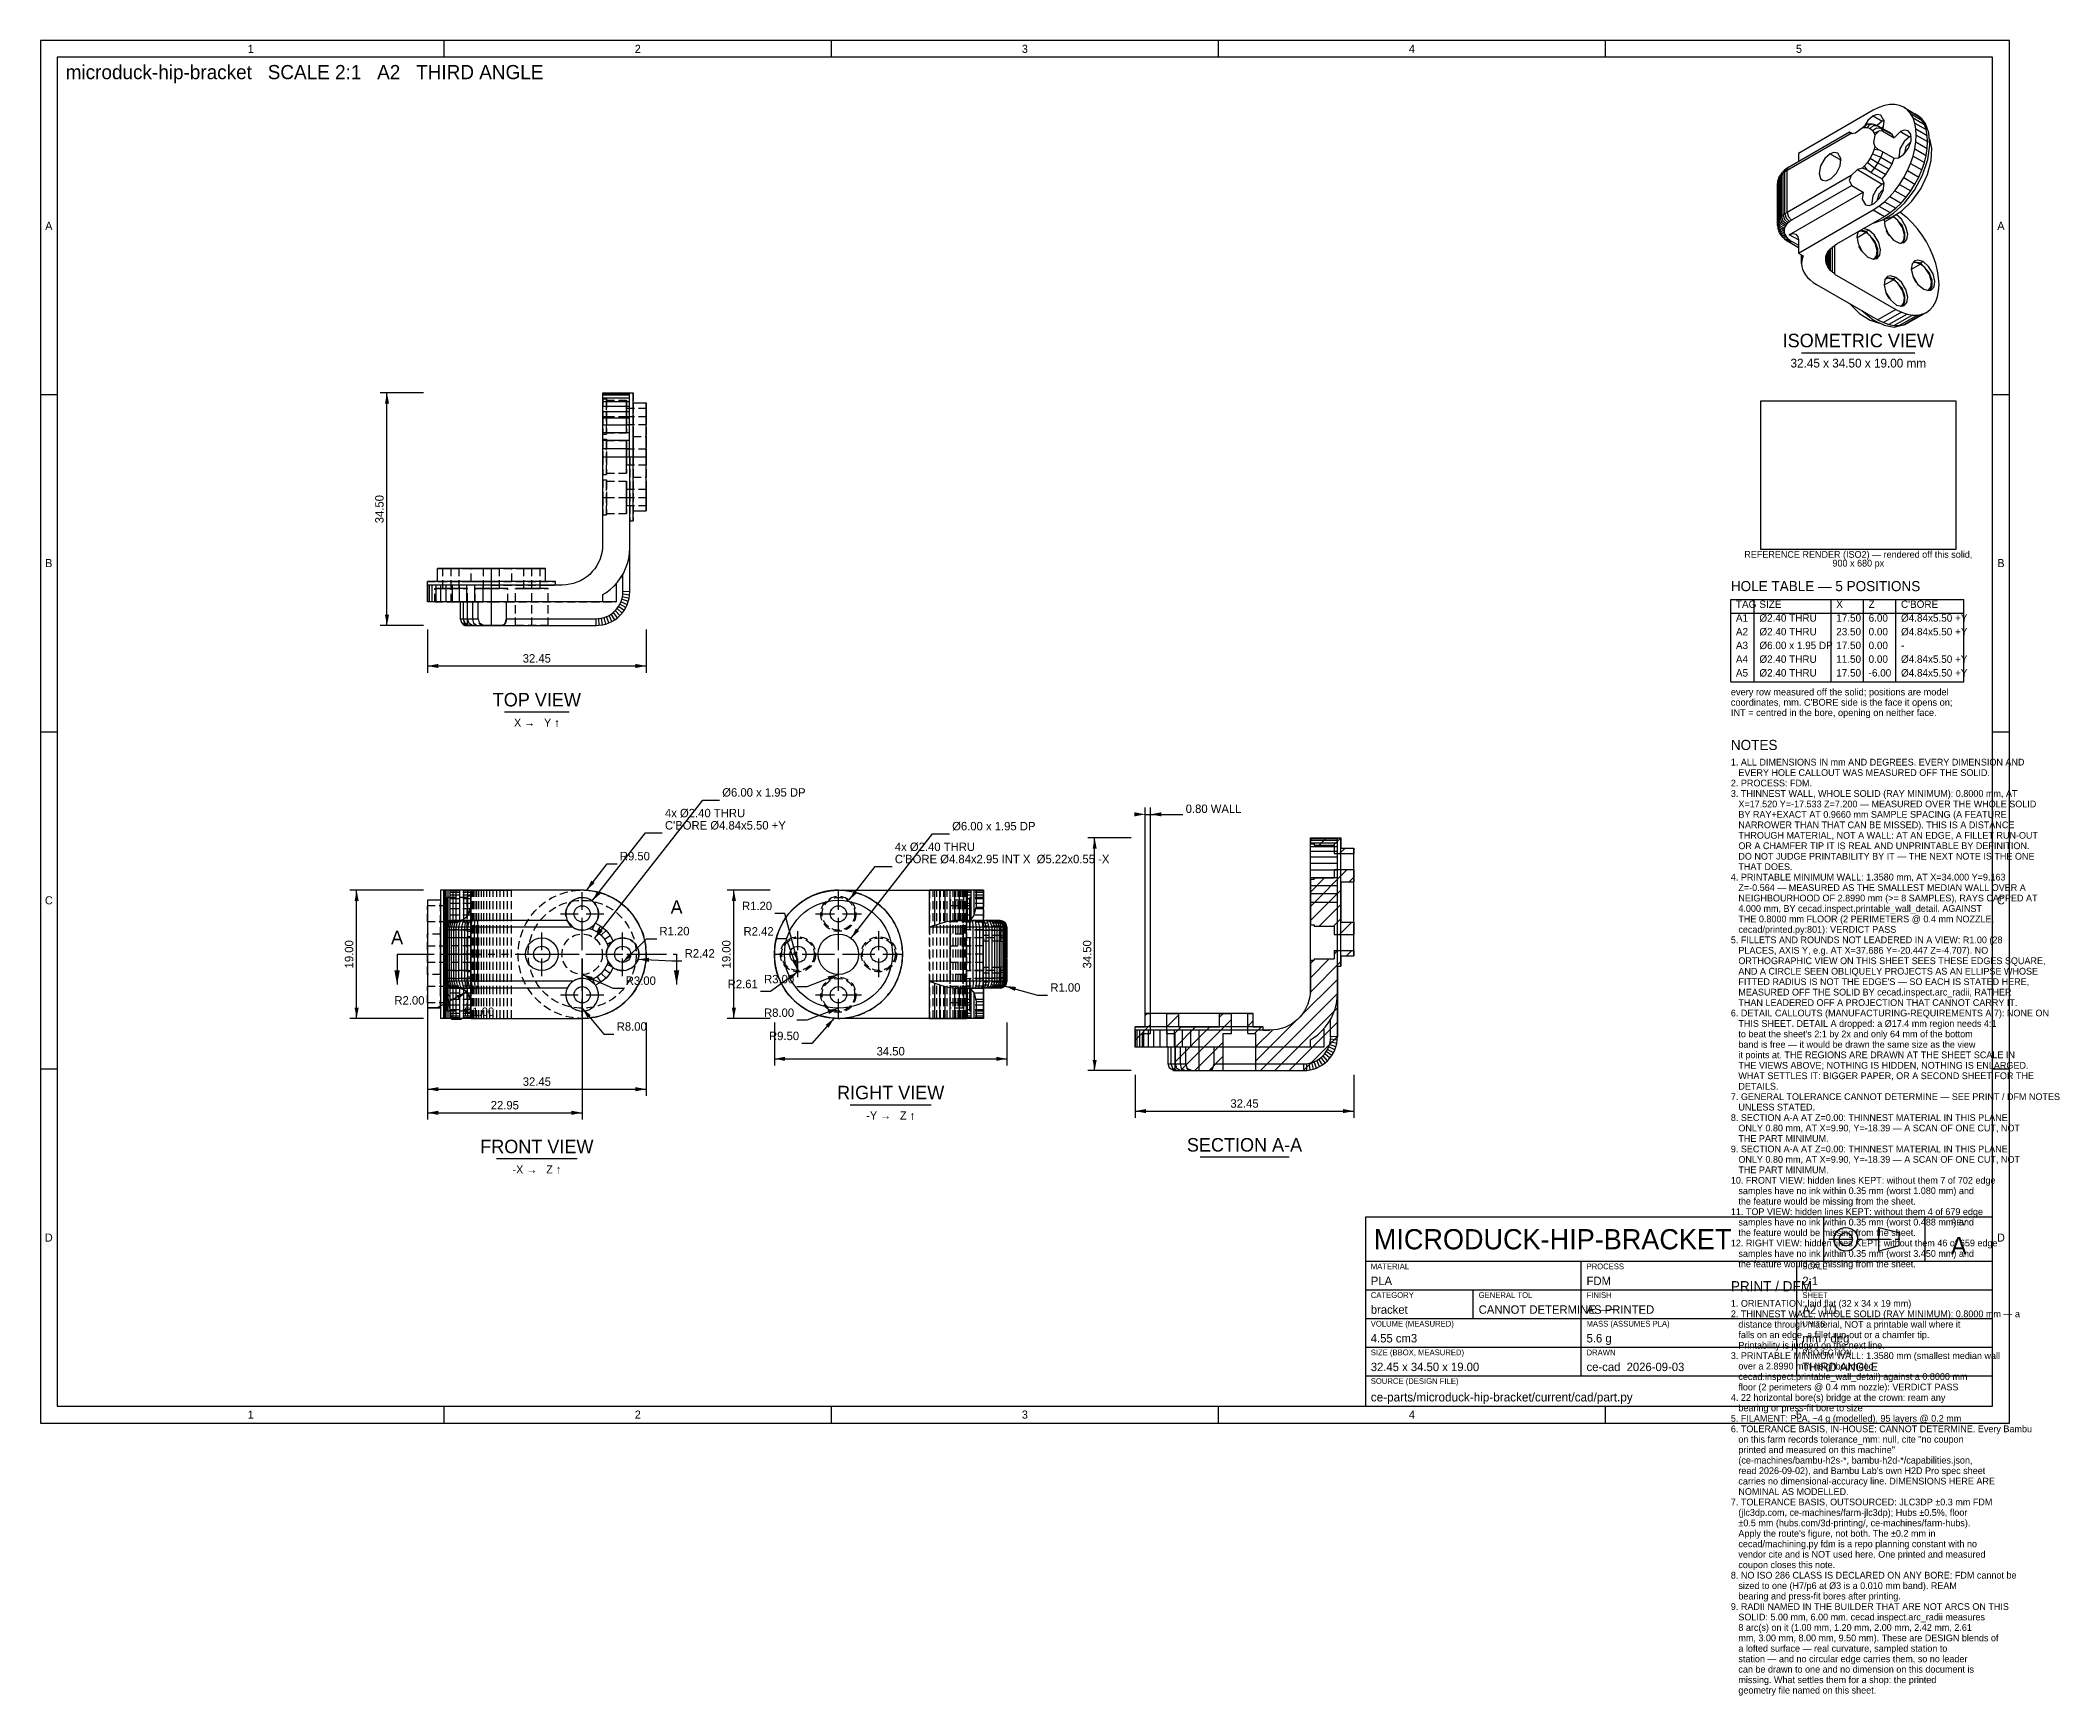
# Model space of a CAD drawing. Header units: millimetres. Extents: x 5 to 604, y -76 to 415.
import ezdxf
from ezdxf.enums import TextEntityAlignment as Align

# ---------------------------------------------------------------- set-up
doc = ezdxf.new("R2010")
doc.units = ezdxf.units.MM
for name, pattern in [('CENTER', [11.2, 7, -1.4, 1.4, -1.4]), ('HIDDEN', [3.6, 2.4, -1.2]), ('PHANTOM', [21, 11, -2, 2, -2, 2, -2])]:
    doc.linetypes.add(name, pattern=pattern)
for name, color, linetype in [('CENTER', 4, 'CENTER'), ('CUT', 1, 'PHANTOM'), ('CUTTHIN', 1, 'PHANTOM'), ('DIM', 3, 'CONTINUOUS'), ('FRAME', 7, 'CONTINUOUS'), ('HATCH', 5, 'CONTINUOUS'), ('HIDDEN', 8, 'HIDDEN'), ('SECTION', 7, 'CONTINUOUS'), ('TEXT', 3, 'CONTINUOUS'), ('TITLE', 7, 'CONTINUOUS'), ('VISIBLE', 7, 'CONTINUOUS')]:
    doc.layers.add(name, color=color, linetype=linetype)

msp = doc.modelspace()

# ---------------------------------------------------------------- texts
at = {"layer": 'TEXT'}
for s, height, p in [('microduck-hip-bracket   SCALE 2:1   A2   THIRD ANGLE', 4.2, (12.5, 403.5)), ('HOLE TABLE — 5 POSITIONS', 3, (506.4, 251.677778)), ('A1', 2.2, (507.9, 242.637778)), ('A2', 2.2, (507.9, 238.567778)), ('Ø2.40 THRU', 2.2, (514.86, 242.637778)), ('Ø2.40 THRU', 2.2, (514.86, 238.567778)), ('23.50', 2.2, (537.66, 238.567778)), ('17.50', 2.2, (537.66, 242.637778)), ('0.00', 2.2, (547.26, 238.567778)), ('6.00', 2.2, (547.26, 242.637778)), ('Ø4.84x5.50 +Y', 2.2, (556.86, 242.637778)), ('Ø4.84x5.50 +Y', 2.2, (556.86, 238.567778)), ('A3', 2.2, (507.9, 234.497778)), ('Ø6.00 x 1.95 DP', 2.2, (514.86, 234.497778)), ('17.50', 2.2, (537.66, 234.497778)), ('0.00', 2.2, (547.26, 234.497778)), ('-', 2.2, (556.86, 234.497778)), ('A4', 2.2, (507.9, 230.427778)), ('A5', 2.2, (507.9, 226.357778)), ('Ø2.40 THRU', 2.2, (514.86, 230.427778)), ('Ø2.40 THRU', 2.2, (514.86, 226.357778)), ('11.50', 2.2, (537.66, 230.427778)), ('17.50', 2.2, (537.66, 226.357778)), ('0.00', 2.2, (547.26, 230.427778)), ('-6.00', 2.2, (547.26, 226.357778)), ('Ø4.84x5.50 +Y', 2.2, (556.86, 230.427778)), ('Ø4.84x5.50 +Y', 2.2, (556.86, 226.357778)), ('NOTES', 3, (506.4, 204.577778)), ('1. ALL DIMENSIONS IN mm AND DEGREES. EVERY DIMENSION AND', 2, (506.4, 199.977778)), ('   EVERY HOLE CALLOUT WAS MEASURED OFF THE SOLID.', 2, (506.4, 196.877778)), ('Ø6.00 x 1.95 DP', 2.5, (207.243817, 190.75)), ('3. THINNEST WALL, WHOLE SOLID (RAY MINIMUM): 0.8000 mm, AT', 2, (506.4, 190.677778)), ('2. PROCESS: FDM.', 2, (506.4, 193.777778)), ('4x Ø2.40 THRU', 2.5, (190.250855, 184.625)), ('0.80 WALL', 2.5, (344.7, 185.9)), ('   X=17.520 Y=-17.533 Z=7.200 — MEASURED OVER THE WHOLE SOLID', 2, (506.4, 187.577778)), ('   BY RAY+EXACT AT 0.9660 mm SAMPLE SPACING (A FEATURE', 2, (506.4, 184.477778)), ("C'BORE Ø4.84x5.50 +Y", 2.5, (190.250855, 181)), ('Ø6.00 x 1.95 DP', 2.5, (275.430961, 180.75)), ('   THROUGH MATERIAL, NOT A WALL: AT AN EDGE, A FILLET RUN-OUT', 2, (506.4, 178.277778)), ('   NARROWER THAN THAT CAN BE MISSED). THIS IS A DISTANCE', 2, (506.4, 181.377778)), ('R9.50', 2.5, (176.868164, 171.863634)), ('4x Ø2.40 THRU', 2.5, (258.437999, 174.625)), ('   OR A CHAMFER TIP IT IS REAL AND UNPRINTABLE BY DEFINITION.', 2, (506.4, 175.177778)), ('   DO NOT JUDGE PRINTABILITY BY IT — THE NEXT NOTE IS THE ONE', 2, (506.4, 172.077778)), ("C'BORE Ø4.84x2.95 INT X  Ø5.22x0.55 -X", 2.5, (258.437999, 171)), ('4. PRINTABLE MINIMUM WALL: 1.3580 mm, AT X=34.000 Y=9.163', 2, (506.4, 165.877778)), ('   THAT DOES.', 2, (506.4, 168.977778)), ('   Z=-0.564 — MEASURED AS THE SMALLEST MEDIAN WALL OVER A', 2, (506.4, 162.777778)), ('   NEIGHBOURHOOD OF 2.8990 mm (>= 8 SAMPLES), RAYS CAPPED AT', 2, (506.4, 159.677778)), ('   4.000 mm, BY cecad.inspect.printable_wall_detail. AGAINST', 2, (506.4, 156.577778)), ('R1.20', 2.5, (188.618692, 149.62312)), ('   THE 0.8000 mm FLOOR (2 PERIMETERS @ 0.4 mm NOZZLE,', 2, (506.4, 153.477778)), ('   cecad/printed.py:801): VERDICT PASS', 2, (506.4, 150.377778)), ('R2.42', 2.5, (196.095961, 143.0278)), ('5. FILLETS AND ROUNDS NOT LEADERED IN A VIEW: R1.00 (28', 2, (506.4, 147.277778)), ('   PLACES, AXIS Y, e.g. AT X=37.686 Y=-20.447 Z=-4.707). NO', 2, (506.4, 144.177778)), ('   AND A CIRCLE SEEN OBLIQUELY PROJECTS AS AN ELLIPSE WHOSE', 2, (506.4, 137.977778)), ('   ORTHOGRAPHIC VIEW ON THIS SHEET SEES THESE EDGES SQUARE,', 2, (506.4, 141.077778)), ('R3.00', 2.5, (178.632507, 134.926019)), ('R1.00', 2.5, (304.549861, 132.911036)), ("   FITTED RADIUS IS NOT THE EDGE'S — SO EACH IS STATED HERE,", 2, (506.4, 134.877778)), ('   MEASURED OFF THE SOLID BY cecad.inspect.arc_radii, RATHER', 2, (506.4, 131.777778)), ('R1.00', 2.5, (130.691737, 125.715698)), ('6. DETAIL CALLOUTS (MANUFACTURING-REQUIREMENTS A.7): NONE ON', 2, (506.4, 125.577778)), ('   THAN LEADERED OFF A PROJECTION THAT CANNOT CARRY IT.', 2, (506.4, 128.677778)), ('R8.00', 2.5, (175.934725, 121.345308)), ("   to beat the sheet's 2:1 by 2x and only 64 mm of the bottom", 2, (506.4, 119.377778)), ('   THIS SHEET. DETAIL A dropped: a Ø17.4 mm region needs 4:1', 2, (506.4, 122.477778)), ('   band is free — it would be drawn the same size as the view', 2, (506.4, 116.277778)), ('   it points at. THE REGIONS ARE DRAWN AT THE SHEET SCALE IN', 2, (506.4, 113.177778)), ('   WHAT SETTLES IT: BIGGER PAPER, OR A SECOND SHEET FOR THE', 2, (506.4, 106.977778)), ('   THE VIEWS ABOVE; NOTHING IS HIDDEN, NOTHING IS ENLARGED.', 2, (506.4, 110.077778)), ('7. GENERAL TOLERANCE CANNOT DETERMINE — SEE PRINT / DFM NOTES', 2, (506.4, 100.777778)), ('   DETAILS.', 2, (506.4, 103.877778)), ('8. SECTION A-A AT Z=0.00: THINNEST MATERIAL IN THIS PLANE', 2, (506.4, 94.577778)), ('   UNLESS STATED.', 2, (506.4, 97.677778)), ('   THE PART MINIMUM.', 2, (506.4, 88.377778)), ('   ONLY 0.80 mm, AT X=9.90, Y=-18.39 — A SCAN OF ONE CUT, NOT', 2, (506.4, 91.477778)), ('9. SECTION A-A AT Z=0.00: THINNEST MATERIAL IN THIS PLANE', 2, (506.4, 85.277778)), ('   ONLY 0.80 mm, AT X=9.90, Y=-18.39 — A SCAN OF ONE CUT, NOT', 2, (506.4, 82.177778)), ('10. FRONT VIEW: hidden lines KEPT: without them 7 of 702 edge', 2, (506.4, 75.977778)), ('   THE PART MINIMUM.', 2, (506.4, 79.077778)), ('   the feature would be missing from the sheet.', 2, (506.4, 69.777778)), ('   samples have no ink within 0.35 mm (worst 1.080 mm) and', 2, (506.4, 72.877778)), ('11. TOP VIEW: hidden lines KEPT: without them 4 of 679 edge', 2, (506.4, 66.677778)), ('   the feature would be missing from the sheet.', 2, (506.4, 60.477778)), ('   samples have no ink within 0.35 mm (worst 0.488 mm) and', 2, (506.4, 63.577778)), ('12. RIGHT VIEW: hidden lines KEPT: without them 46 of 659 edge', 2, (506.4, 57.377778)), ('   samples have no ink within 0.35 mm (worst 3.450 mm) and', 2, (506.4, 54.277778)), ('PLA', 2.5, (399.6, 45.9)), ('FDM', 2.5, (463.6, 45.9)), ('   the feature would be missing from the sheet.', 2, (506.4, 51.177778)), ('2:1', 2.5, (527.6, 45.9)), ('PRINT / DFM', 3, (506.4, 44.077778)), ('bracket', 2.5, (399.6, 37.4)), ('CANNOT DETERMINE —~', 2.5, (431.6, 37.4)), ('AS PRINTED', 2.5, (463.6, 37.4)), ('2. THINNEST WALL, WHOLE SOLID (RAY MINIMUM): 0.8000 mm — a', 2, (506.4, 36.377778)), ('1. ORIENTATION: laid flat (32 x 34 x 19 mm)', 2, (506.4, 39.477778)), ('A2  1/1', 2.5, (527.6, 37.4)), ('4.55 cm3', 2.5, (399.6, 28.9)), ('5.6 g', 2.5, (463.6, 28.9)), ('   falls on an edge, a fillet run-out or a chamfer tip.', 2, (506.4, 30.177778)), ('   distance through material, NOT a printable wall where it', 2, (506.4, 33.277778)), ('mm / deg', 2.5, (527.6, 28.9)), ('3. PRINTABLE MINIMUM WALL: 1.3580 mm (smallest median wall', 2, (506.4, 23.977778)), ('   Printability is judged on the next line.', 2, (506.4, 27.077778)), ('32.45 x 34.50 x 19.00', 2.5, (399.6, 20.4)), ('ce-cad  2026-09-03', 2.5, (463.6, 20.4)), ('   over a 2.8990 mm neighbourhood,', 2, (506.4, 20.877778)), ('   cecad.inspect.printable_wall_detail) against a 0.8000 mm', 2, (506.4, 17.777778)), ('THIRD ANGLE', 2.5, (527.6, 20.4)), ('ce-parts/microduck-hip-bracket/current/cad/part.py', 2.6, (399.6, 11.4)), ('4. 22 horizontal bore(s) bridge at the crown: ream any', 2, (506.4, 11.577778)), ('   floor (2 perimeters @ 0.4 mm nozzle): VERDICT PASS', 2, (506.4, 14.677778)), ('5. FILAMENT: PLA, ~4 g (modelled), 95 layers @ 0.2 mm', 2, (506.4, 5.377778)), ('   bearing or press-fit bore to size', 2, (506.4, 8.477778)), ('6. TOLERANCE BASIS, IN-HOUSE: CANNOT DETERMINE. Every Bambu', 2, (506.4, 2.277778)), ('   on this farm records tolerance_mm: null, cite "no coupon', 2, (506.4, -0.822222)), ('   (ce-machines/bambu-h2s-*, bambu-h2d-*/capabilities.json,', 2, (506.4, -7.022222)), ('   printed and measured on this machine"', 2, (506.4, -3.922222)), ('   carries no dimensional-accuracy line. DIMENSIONS HERE ARE', 2, (506.4, -13.222222)), ("   read 2026-09-02), and Bambu Lab's own H2D Pro spec sheet", 2, (506.4, -10.122222)), ('7. TOLERANCE BASIS, OUTSOURCED: JLC3DP ±0.3 mm FDM', 2, (506.4, -19.422222)), ('   NOMINAL AS MODELLED.', 2, (506.4, -16.322222)), ('   ±0.5 mm (hubs.com/3d-printing/, ce-machines/farm-hubs).', 2, (506.4, -25.622222)), ('   (jlc3dp.com, ce-machines/farm-jlc3dp); Hubs ±0.5%, floor', 2, (506.4, -22.522222)), ("   Apply the route's figure, not both. The ±0.2 mm in", 2, (506.4, -28.722222)), ('   cecad/machining.py fdm is a repo planning constant with no', 2, (506.4, -31.822222)), ('   vendor cite and is NOT used here. One printed and measured', 2, (506.4, -34.922222)), ('   coupon closes this note.', 2, (506.4, -38.022222)), ('8. NO ISO 286 CLASS IS DECLARED ON ANY BORE: FDM cannot be', 2, (506.4, -41.122222)), ('   sized to one (H7/p6 at Ø3 is a 0.010 mm band). REAM', 2, (506.4, -44.222222)), ('   bearing and press-fit bores after printing.', 2, (506.4, -47.322222)), ('9. RADII NAMED IN THE BUILDER THAT ARE NOT ARCS ON THIS', 2, (506.4, -50.422222)), ('   SOLID: 5.00 mm, 6.00 mm. cecad.inspect.arc_radii measures', 2, (506.4, -53.522222)), ('   8 arc(s) on it (1.00 mm, 1.20 mm, 2.00 mm, 2.42 mm, 2.61', 2, (506.4, -56.622222)), ('   mm, 3.00 mm, 8.00 mm, 9.50 mm). These are DESIGN blends of', 2, (506.4, -59.722222)), ('   station — and no circular edge carries them, so no leader', 2, (506.4, -65.922222)), ('   a lofted surface — real curvature, sampled station to', 2, (506.4, -62.822222)), ('   can be drawn to one and no dimension on this document is', 2, (506.4, -69.022222)), ('   missing. What settles them for a shop: the printed', 2, (506.4, -72.122222)), ('   geometry file named on this sheet.', 2, (506.4, -75.222222))]:
    msp.add_text(s, height=height, dxfattribs=at).set_placement(p)
for s, height, p in [('ISOMETRIC VIEW', 4, (544.2, 324)), ('32.45 x 34.50 x 19.00 mm', 2.6, (544.2, 318)), ('REFERENCE RENDER (ISO2) — rendered off this solid,', 2, (544.2, 261.577778)), ('900 x 680 px', 2, (544.2, 258.977778)), ('32.45', 2.5, (152.25, 230.5)), ('TOP VIEW', 4, (152.25, 217.5)), ('X →   Y ↑', 2.4, (152.25, 211.5)), ('34.50', 2.5, (257.2, 114)), ('32.45', 2.5, (152.25, 105)), ('RIGHT VIEW', 4, (257.2, 101)), ('22.95', 2.5, (142.75, 98)), ('-Y →   Z ↑', 2.4, (257.2, 95)), ('32.45', 2.5, (362.15, 98.5)), ('FRONT VIEW', 4, (152.25, 85)), ('SECTION A-A', 4, (362.15, 85.5)), ('-X →   Z ↑', 2.4, (152.25, 79)), ('A', 5.2, (574, 55))]:
    msp.add_text(s, height=height, dxfattribs=at).set_placement(p, align=Align.CENTER)
for s, p in [('34.50', (106.8, 276)), ('19.00', (97.8, 144)), ('19.00', (209.7, 144)), ('34.50', (316.7, 144))]:
    msp.add_text(s, height=2.5, rotation=90, dxfattribs=at).set_placement(p, align=Align.CENTER)
for p in [(193.7, 158), (110.8, 149)]:
    msp.add_text('A', height=4, dxfattribs=at).set_placement(p, align=Align.MIDDLE_CENTER)
for s, p in [('R1.20', (222.020819, 157.089719)), ('R2.42', (222.482779, 149.55801)), ('R3.00', (228.574319, 135.390059)), ('R2.61', (217.784047, 133.937799)), ('R2.00', (118.926165, 129.082884)), ('R8.00', (228.558539, 125.431091)), ('R9.50', (230.038046, 118.545019))]:
    msp.add_text(s, height=2.5, dxfattribs=at).set_placement(p, align=Align.RIGHT)
msp.add_text('MICRODUCK-HIP-BRACKET', height=6, dxfattribs=at).set_placement((400.5, 59.5), align=Align.MIDDLE_LEFT)
at = {"layer": 'TITLE'}
for s, p in [('1', (67.4, 412.5)), ('2', (182.2, 412.5)), ('3', (297, 412.5)), ('4', (411.8, 412.5)), ('5', (526.6, 412.5)), ('A', (7.5, 360)), ('A', (586.5, 360)), ('B', (7.5, 260)), ('B', (586.5, 260)), ('C', (7.5, 160)), ('C', (586.5, 160)), ('D', (7.5, 60)), ('D', (586.5, 60)), ('1', (67.4, 7.5)), ('2', (182.2, 7.5)), ('3', (297, 7.5)), ('4', (411.8, 7.5)), ('5', (526.6, 7.5))]:
    msp.add_text(s, height=2.4, dxfattribs=at).set_placement(p, align=Align.MIDDLE_CENTER)
for s, height, p in [('TAG', 2.2, (507.9, 246.707778)), ('SIZE', 2.2, (514.86, 246.707778)), ('X', 2.2, (537.66, 246.707778)), ('Z', 2.2, (547.26, 246.707778)), ("C'BORE", 2.2, (556.86, 246.707778)), ('every row measured off the solid; positions are model', 2.04, (506.4, 220.757778)), ("coordinates, mm. C'BORE side is the face it opens on;", 2.04, (506.4, 217.697778)), ('INT = centred in the bore, opening on neither face.', 2.04, (506.4, 214.637778)), ('MATERIAL', 1.7, (399.6, 50.6)), ('PROCESS', 1.7, (463.6, 50.6)), ('SCALE', 1.7, (527.6, 50.6)), ('CATEGORY', 1.7, (399.6, 42.1)), ('GENERAL TOL', 1.7, (431.6, 42.1)), ('FINISH', 1.7, (463.6, 42.1)), ('SHEET', 1.7, (527.6, 42.1)), ('VOLUME (MEASURED)', 1.7, (399.6, 33.6)), ('MASS (ASSUMES PLA)', 1.7, (463.6, 33.6)), ('UNITS', 1.7, (527.6, 33.6)), ('SIZE (BBOX, MEASURED)', 1.7, (399.6, 25.1)), ('DRAWN', 1.7, (463.6, 25.1)), ('PROJECTION', 1.7, (527.6, 25.1)), ('SOURCE (DESIGN FILE)', 1.7, (399.6, 16.6))]:
    msp.add_text(s, height=height, dxfattribs=at).set_placement(p)
msp.add_text('REV', height=1.7, dxfattribs=at).set_placement((574, 63.6), align=Align.CENTER)

# ---------------------------------------------------------------- linework, layer by layer
at = {"layer": 'CENTER'}
for p, q in [((165.7, 157.2), (165.7, 162.44)), ((241.7, 157.2), (241.7, 162.82)), ((159.26, 156), (164.5, 156)), ((166.9, 156), (172.14, 156)), ((234.88, 156), (240.5, 156)), ((242.9, 156), (248.52, 156)), ((153.7, 145.2), (153.7, 150.44)), ((165.7, 149.56), (165.7, 154.8)), ((165.7, 145.2), (165.7, 151.6)), ((177.7, 145.2), (177.7, 150.44)), ((229.7, 145.2), (229.7, 150.82)), ((241.7, 149.18), (241.7, 154.8)), ((241.7, 145.2), (241.7, 151.6)), ((253.7, 145.2), (253.7, 150.82)), ((147.26, 144), (152.5, 144)), ((154.9, 144), (160.14, 144)), ((158.1, 144), (164.5, 144)), ((166.9, 144), (173.3, 144)), ((171.26, 144), (176.5, 144)), ((178.9, 144), (184.14, 144)), ((222.88, 144), (228.5, 144)), ((230.9, 144), (236.52, 144)), ((234.1, 144), (240.5, 144)), ((242.9, 144), (249.3, 144)), ((246.88, 144), (252.5, 144)), ((254.9, 144), (260.52, 144)), ((153.7, 137.56), (153.7, 142.8)), ((165.7, 136.4), (165.7, 142.8)), ((165.7, 133.2), (165.7, 138.44)), ((177.7, 137.56), (177.7, 142.8)), ((229.7, 137.18), (229.7, 142.8)), ((241.7, 136.4), (241.7, 142.8)), ((241.7, 133.2), (241.7, 138.82)), ((253.7, 137.18), (253.7, 142.8)), ((159.26, 132), (164.5, 132)), ((166.9, 132), (172.14, 132)), ((234.88, 132), (240.5, 132)), ((242.9, 132), (248.52, 132)), ((165.7, 125.56), (165.7, 130.8)), ((241.7, 125.18), (241.7, 130.8)), ((535.5, 59.5), (557.75, 59.5))]:
    msp.add_line(p, q, dxfattribs=at)
at = {"layer": 'CUT'}
for p, q in [((110.8, 144), (124.8, 144)), ((110.8, 144), (110.8, 135)), ((179.7, 144), (193.7, 144)), ((193.7, 144), (193.7, 135))]:
    msp.add_line(p, q, dxfattribs=at)
for points in [[(110.8, 135), (111.598, 139.2), (110.002, 139.2)], [(193.7, 135), (194.498, 139.2), (192.902, 139.2)]]:
    msp.add_solid(points, dxfattribs=at)
at = {"layer": 'CUTTHIN'}
msp.add_line((124.8, 144), (179.7, 144), dxfattribs=at)
at = {"layer": 'DIM'}
for p, q in [((118.6, 310.5), (105.8, 310.5)), ((107.8, 241.5), (107.8, 310.5)), ((118.6, 241.5), (105.8, 241.5)), ((119.8, 240.3), (119.8, 227.5)), ((184.7, 240.3), (184.7, 227.5)), ((119.8, 229.5), (184.7, 229.5)), ((169.393969, 148.728065), (201.443817, 189.75)), ((201.443817, 189.75), (206.443817, 189.75)), ((332.7, 123.925001), (332.7, 187.5)), ((334.3, 123.925001), (334.3, 187.5)), ((168.679801, 159.813972), (184.450855, 180)), ((184.450855, 180), (189.450855, 180)), ((245.393969, 148.728065), (269.630961, 179.75)), ((269.630961, 179.75), (274.630961, 179.75)), ((332.7, 185.5), (334.3, 185.5)), ((334.3, 185.5), (343.9, 185.5)), ((328.5, 178.5), (315.7, 178.5)), ((317.7, 109.5), (317.7, 178.5)), ((166.942659, 162.95932), (173.068164, 170.863634)), ((173.068164, 170.863634), (176.068164, 170.863634)), ((244.913753, 160.113416), (252.637999, 170)), ((252.637999, 170), (257.637999, 170)), ((118.6, 163), (96.8, 163)), ((98.8, 125), (98.8, 163)), ((221.5, 163), (208.7, 163)), ((210.7, 125), (210.7, 163)), ((225.820819, 156.089719), (222.820819, 156.089719)), ((229.7, 141.6), (225.820819, 156.089719)), ((177.7, 141.6), (184.818692, 148.62312)), ((184.818692, 148.62312), (187.818692, 148.62312)), ((226.282779, 148.55801), (223.282779, 148.55801)), ((229.7, 139.16), (226.282779, 148.55801)), ((119.8, 142.8), (119.8, 95)), ((165.7, 142.8), (165.7, 95)), ((165.7, 138), (174.832507, 133.926019)), ((182.308066, 142.519688), (192.295961, 142.0278)), ((192.295961, 142.0278), (195.295961, 142.0278)), ((229.7, 138.78), (221.584047, 132.937799)), ((241.7, 138), (232.374319, 134.390059)), ((131.528427, 132.828427), (122.726165, 128.082884)), ((125.285081, 134.585786), (126.891737, 124.715698)), ((174.832507, 133.926019), (177.832507, 133.926019)), ((221.584047, 132.937799), (218.584047, 132.937799)), ((232.374319, 134.390059), (229.374319, 134.390059)), ((291.114213, 134.585786), (300.749861, 131.911036)), ((300.749861, 131.911036), (303.749861, 131.911036)), ((122.726165, 128.082884), (119.726165, 128.082884)), ((165.7, 128), (172.134725, 120.345308)), ((241.7, 128), (232.358539, 124.431091)), ((118.6, 125), (96.8, 125)), ((119.8, 123.8), (119.8, 102)), ((126.891737, 124.715698), (129.891737, 124.715698)), ((172.134725, 120.345308), (175.134725, 120.345308)), ((184.7, 123.8), (184.7, 102)), ((221.5, 125), (208.7, 125)), ((222.7, 123.8), (222.7, 111)), ((232.358539, 124.431091), (229.358539, 124.431091)), ((240.45734, 125.04068), (233.838046, 117.545019)), ((291.7, 123.8), (291.7, 111)), ((233.838046, 117.545019), (230.838046, 117.545019)), ((222.7, 113), (291.7, 113)), ((328.5, 109.5), (315.7, 109.5)), ((329.7, 108.3), (329.7, 95.5)), ((394.6, 108.3), (394.6, 95.5)), ((119.8, 104), (184.7, 104)), ((119.8, 97), (165.7, 97)), ((329.7, 97.5), (394.6, 97.5))]:
    msp.add_line(p, q, dxfattribs=at)
for points in [[(107.8, 310.5), (107.192, 307.3), (108.408, 307.3)], [(107.8, 241.5), (108.408, 244.7), (107.192, 244.7)], [(119.8, 229.5), (123, 228.892), (123, 230.108)], [(184.7, 229.5), (181.5, 230.108), (181.5, 228.892)], [(332.7, 185.5), (329.5, 186.108), (329.5, 184.892)], [(334.3, 185.5), (337.5, 184.892), (337.5, 186.108)], [(317.7, 178.5), (317.092, 175.3), (318.308, 175.3)], [(98.8, 163), (98.192, 159.8), (99.408, 159.8)], [(166.942659, 162.95932), (169.383403, 165.11627), (168.422239, 165.861131)], [(168.679801, 159.813972), (171.129029, 161.961284), (170.170808, 162.709929)], [(210.7, 163), (210.092, 159.8), (211.308, 159.8)], [(244.913753, 160.113416), (247.36298, 162.260728), (246.404759, 163.009373)], [(169.393969, 148.728065), (171.843196, 150.875377), (170.884975, 151.624021)], [(245.393969, 148.728065), (247.843196, 150.875377), (246.884975, 151.624021)], [(177.7, 141.6), (180.404987, 143.414582), (179.550976, 144.280215)], [(229.7, 141.6), (229.459758, 144.848376), (228.285125, 144.533904)], [(165.7, 138), (168.374704, 136.14107), (168.8701, 137.251583)], [(182.308066, 142.519688), (185.474286, 141.75502), (185.5341, 142.969548)], [(229.7, 138.78), (226.747689, 137.403946), (227.458101, 136.417046)], [(229.7, 139.16), (229.177888, 142.37513), (228.03509, 141.959596)], [(241.7, 138), (238.496298, 137.41182), (238.935266, 136.277817)], [(125.285081, 134.585786), (125.199109, 131.329673), (126.399312, 131.525043)], [(131.528427, 132.828427), (128.423174, 131.845031), (129.000232, 130.774676)], [(291.114213, 134.585786), (294.034996, 133.144019), (294.360246, 134.315714)], [(98.8, 125), (99.408, 128.2), (98.192, 128.2)], [(165.7, 128), (167.293707, 125.159267), (168.224517, 125.94173)], [(210.7, 125), (211.308, 128.2), (210.092, 128.2)], [(241.7, 128), (238.493743, 127.42591), (238.927722, 126.289988)], [(240.45734, 125.04068), (237.88343, 123.044522), (238.794903, 122.239616)], [(222.7, 113), (225.9, 112.392), (225.9, 113.608)], [(291.7, 113), (288.5, 113.608), (288.5, 112.392)], [(317.7, 109.5), (318.308, 112.7), (317.092, 112.7)], [(119.8, 104), (123, 103.392), (123, 104.608)], [(184.7, 104), (181.5, 104.608), (181.5, 103.392)], [(119.8, 97), (123, 96.392), (123, 97.608)], [(165.7, 97), (162.5, 97.608), (162.5, 96.392)], [(329.7, 97.5), (332.9, 96.892), (332.9, 98.108)], [(394.6, 97.5), (391.4, 98.108), (391.4, 96.892)]]:
    msp.add_solid(points, dxfattribs=at)
at = {"layer": 'FRAME'}
for p, q in [((584, 410), (10, 410)), ((10, 410), (10, 10)), ((584, 10), (584, 410)), ((584, 66), (398, 66)), ((398, 66), (398, 10)), ((584, 10), (584, 66)), ((10, 10), (584, 10)), ((398, 10), (584, 10))]:
    msp.add_line(p, q, dxfattribs=at)
at = {"layer": 'HATCH'}
for p, q in [((381.7, 177.970566), (382.229434, 178.5)), ((384.312075, 176.34), (386.472075, 178.5)), ((388.554716, 176.34), (390.7, 178.485284)), ((390.357357, 173.9), (391.957357, 175.5)), ((394.599997, 173.9), (394.6, 173.900003)), ((381.7, 158.213206), (392.586794, 169.1)), ((381.7, 162.455847), (385.904153, 166.66)), ((381.7, 153.970566), (390.7, 162.970566)), ((393.229434, 165.5), (394.6, 166.870566)), ((384.312075, 152.34), (390.7, 158.727925)), ((388.554716, 152.34), (390.7, 154.485284)), ((390.357357, 149.9), (393.957357, 153.5)), ((394.599997, 149.9), (394.6, 149.900003)), ((388.7, 144.056352), (389.743648, 145.1)), ((392.386289, 143.5), (393.986289, 145.1)), ((381.7, 137.056352), (387.303648, 142.66)), ((381.7, 141.298993), (382.681007, 142.28)), ((381.7, 132.813711), (390.7, 141.813711)), ((382.8, 142.398993), (383.061007, 142.66)), ((366.87157, 109.5), (389.7, 132.32843)), ((378.697818, 125.568889), (389.7, 136.571071)), ((332.7, 125.825284), (333.274716, 126.4)), ((339.1, 122.438488), (342.7, 126.038488)), ((354.7, 125.310566), (355.789434, 126.4)), ((371.114211, 109.5), (389.7, 128.085789)), ((329.7, 118.582644), (334.3, 123.182644)), ((341.404153, 120.5), (343.404153, 122.5)), ((341.54, 112.150566), (351.889434, 122.5)), ((341.54, 116.393206), (347.646794, 122.5)), ((343.132075, 109.5), (358.3, 124.667925)), ((363.1, 122.698993), (364.7, 124.298993)), ((365.143648, 120.5), (367.143648, 122.5)), ((365.54, 112.411071), (377.658667, 124.529737)), ((365.54, 116.653711), (370.419768, 121.533479)), ((375.356851, 109.5), (389.7, 123.843149)), ((331.859997, 116.5), (331.86, 116.500003)), ((347.374716, 109.5), (355.86, 117.985284)), ((379.599492, 109.5), (389.7, 119.600508)), ((351.617357, 109.5), (355.86, 113.742644)), ((355.859997, 109.5), (355.86, 109.500003)), ((386.771038, 112.428905), (386.771095, 112.428962))]:
    msp.add_line(p, q, dxfattribs=at)
at = {"layer": 'HIDDEN'}
for p, q in [((171.8, 298.28), (171.8, 308.72)), ((171.8, 308.72), (171.8, 303.5)), ((171.8, 308.72), (172.9, 308.72)), ((172.9, 298.28), (172.9, 308.72)), ((172.9, 308.72), (172.9, 303.5)), ((172.9, 298.66), (172.9, 308.34)), ((172.9, 308.34), (172.9, 303.5)), ((172.9, 308.34), (178.8, 308.34)), ((178.8, 298.66), (178.8, 308.34)), ((178.8, 308.34), (178.8, 303.5)), ((178.8, 301.1), (178.8, 305.9)), ((178.8, 305.9), (178.8, 303.5)), ((178.8, 305.9), (184.7, 305.9)), ((180.8, 310.5), (180.8, 291.5)), ((180.8, 275.5), (180.8, 307.5)), ((180.8, 307.5), (180.8, 291.5)), ((184.7, 307.5), (184.7, 291.5)), ((184.7, 301.1), (184.7, 305.9)), ((184.7, 305.9), (184.7, 303.5)), ((171.8, 303.5), (171.8, 298.28)), ((171.8, 303.5), (172.9, 303.5)), ((172.9, 303.5), (172.9, 298.28)), ((172.9, 303.5), (172.9, 298.66)), ((172.9, 303.5), (178.8, 303.5)), ((178.8, 303.5), (178.8, 298.66)), ((178.8, 303.5), (178.8, 301.1)), ((178.8, 303.5), (184.7, 303.5)), ((178.8, 301.1), (184.7, 301.1)), ((184.7, 303.5), (184.7, 301.1)), ((171.8, 298.28), (172.9, 298.28)), ((171.8, 286.28), (171.8, 296.72)), ((171.8, 296.72), (171.8, 291.5)), ((171.8, 286.28), (171.8, 296.72)), ((171.8, 296.72), (171.8, 291.5)), ((171.8, 296.72), (172.9, 296.72)), ((171.8, 296.72), (172.9, 296.72)), ((172.9, 298.66), (178.8, 298.66)), ((172.9, 286.28), (172.9, 296.72)), ((172.9, 296.72), (172.9, 291.5)), ((172.9, 286.28), (172.9, 296.72)), ((172.9, 296.72), (172.9, 291.5)), ((172.9, 286.66), (172.9, 296.34)), ((172.9, 296.34), (172.9, 291.5)), ((172.9, 286.66), (172.9, 296.34)), ((172.9, 296.34), (172.9, 291.5)), ((172.9, 296.34), (178.8, 296.34)), ((172.9, 296.34), (178.8, 296.34)), ((178.8, 286.66), (178.8, 296.34)), ((178.8, 296.34), (178.8, 291.5)), ((178.8, 286.66), (178.8, 296.34)), ((178.8, 296.34), (178.8, 291.5)), ((178.8, 289.1), (178.8, 293.9)), ((178.8, 293.9), (178.8, 291.5)), ((178.8, 289.1), (178.8, 293.9)), ((178.8, 293.9), (178.8, 291.5)), ((178.8, 293.9), (184.7, 293.9)), ((178.8, 293.9), (184.7, 293.9)), ((180.8, 285.5), (180.8, 297.5)), ((180.8, 297.5), (180.8, 291.5)), ((180.8, 297.5), (184.7, 297.5)), ((184.7, 285.5), (184.7, 297.5)), ((184.7, 297.5), (184.7, 291.5)), ((184.7, 289.1), (184.7, 293.9)), ((184.7, 293.9), (184.7, 291.5)), ((184.7, 289.1), (184.7, 293.9)), ((184.7, 293.9), (184.7, 291.5)), ((171.8, 291.5), (171.8, 286.28)), ((171.8, 291.5), (171.8, 286.28)), ((171.8, 291.5), (172.9, 291.5)), ((171.8, 291.5), (172.9, 291.5)), ((172.9, 291.5), (172.9, 286.28)), ((172.9, 291.5), (172.9, 286.28)), ((172.9, 291.5), (172.9, 286.66)), ((172.9, 291.5), (172.9, 286.66)), ((172.9, 291.5), (178.8, 291.5)), ((172.9, 291.5), (178.8, 291.5)), ((178.8, 291.5), (178.8, 286.66)), ((178.8, 291.5), (178.8, 286.66)), ((178.8, 291.5), (178.8, 289.1)), ((178.8, 291.5), (178.8, 289.1)), ((178.8, 291.5), (184.7, 291.5)), ((178.8, 291.5), (184.7, 291.5)), ((178.8, 289.1), (184.7, 289.1)), ((178.8, 289.1), (184.7, 289.1)), ((179.8, 291.5), (179.8, 272.5)), ((179.8, 272.5), (179.8, 291.5)), ((179.8, 291.5), (180.8, 291.5)), ((180.8, 291.5), (180.8, 272.5)), ((180.8, 291.5), (180.8, 275.5)), ((180.8, 291.5), (180.8, 285.5)), ((180.8, 291.5), (184.7, 291.5)), ((180.8, 291.5), (184.7, 291.5)), ((184.7, 291.5), (184.7, 275.5)), ((184.7, 291.5), (184.7, 289.1)), ((184.7, 291.5), (184.7, 285.5)), ((184.7, 291.5), (184.7, 289.1)), ((171.8, 286.28), (172.9, 286.28)), ((171.8, 286.28), (172.9, 286.28)), ((171.8, 274.28), (171.8, 284.72)), ((171.8, 284.72), (171.8, 279.5)), ((171.8, 284.72), (172.9, 284.72)), ((172.9, 286.66), (178.8, 286.66)), ((172.9, 286.66), (178.8, 286.66)), ((172.9, 274.28), (172.9, 284.72)), ((172.9, 284.72), (172.9, 279.5)), ((172.9, 274.66), (172.9, 284.34)), ((172.9, 284.34), (172.9, 279.5)), ((172.9, 284.34), (178.8, 284.34)), ((178.8, 274.66), (178.8, 284.34)), ((178.8, 284.34), (178.8, 279.5)), ((178.8, 277.1), (178.8, 281.9)), ((178.8, 281.9), (178.8, 279.5)), ((178.8, 281.9), (184.7, 281.9)), ((180.8, 285.5), (184.7, 285.5)), ((184.7, 277.1), (184.7, 281.9)), ((184.7, 281.9), (184.7, 279.5)), ((171.8, 279.5), (171.8, 274.28)), ((171.8, 279.5), (172.9, 279.5)), ((172.9, 279.5), (172.9, 274.28)), ((172.9, 279.5), (172.9, 274.66)), ((172.9, 279.5), (178.8, 279.5)), ((178.8, 279.5), (178.8, 274.66)), ((178.8, 279.5), (178.8, 277.1)), ((178.8, 279.5), (184.7, 279.5)), ((178.8, 277.1), (184.7, 277.1)), ((184.7, 279.5), (184.7, 277.1)), ((171.8, 274.28), (172.9, 274.28)), ((172.9, 274.66), (178.8, 274.66)), ((122.8, 258.4), (138.8, 258.4)), ((129.2, 258.4), (124.4, 258.4)), ((124.4, 258.4), (126.8, 258.4)), ((124.4, 252.5), (124.4, 258.4)), ((126.8, 258.4), (129.2, 258.4)), ((126.8, 252.5), (126.8, 258.4)), ((129.2, 252.5), (129.2, 258.4)), ((144.8, 258.4), (132.8, 258.4)), ((132.8, 258.4), (138.8, 258.4)), ((132.8, 254.5), (132.8, 258.4)), ((141.2, 258.4), (136.4, 258.4)), ((136.4, 258.4), (138.8, 258.4)), ((141.2, 258.4), (136.4, 258.4)), ((136.4, 258.4), (138.8, 258.4)), ((136.4, 252.5), (136.4, 258.4)), ((136.4, 252.5), (136.4, 258.4)), ((138.8, 258.4), (154.8, 258.4)), ((138.8, 258.4), (141.2, 258.4)), ((138.8, 258.4), (144.8, 258.4)), ((138.8, 258.4), (141.2, 258.4)), ((138.8, 254.5), (138.8, 258.4)), ((138.8, 252.5), (138.8, 258.4)), ((138.8, 252.5), (138.8, 258.4)), ((138.8, 254.5), (138.8, 258.4)), ((141.2, 252.5), (141.2, 258.4)), ((141.2, 252.5), (141.2, 258.4)), ((144.8, 254.5), (144.8, 258.4)), ((153.2, 258.4), (148.4, 258.4)), ((148.4, 258.4), (150.8, 258.4)), ((148.4, 252.5), (148.4, 258.4)), ((150.8, 258.4), (153.2, 258.4)), ((150.8, 252.5), (150.8, 258.4)), ((153.2, 252.5), (153.2, 258.4)), ((119.8, 254.5), (138.8, 254.5)), ((131.64, 252.5), (121.96, 252.5)), ((121.96, 252.5), (126.8, 252.5)), ((121.96, 248.5), (121.96, 252.5)), ((154.8, 254.5), (122.8, 254.5)), ((122.8, 254.5), (138.8, 254.5)), ((129.2, 252.5), (124.4, 252.5)), ((124.4, 252.5), (126.8, 252.5)), ((126.8, 252.5), (131.64, 252.5)), ((126.8, 252.5), (129.2, 252.5)), ((126.8, 248.5), (126.8, 252.5)), ((131.64, 241.5), (131.64, 252.5)), ((144.8, 254.5), (132.8, 254.5)), ((132.8, 254.5), (138.8, 254.5)), ((143.64, 252.5), (133.96, 252.5)), ((133.96, 252.5), (138.8, 252.5)), ((143.64, 252.5), (133.96, 252.5)), ((133.96, 252.5), (138.8, 252.5)), ((133.96, 248.5), (133.96, 252.5)), ((133.96, 248.5), (133.96, 252.5)), ((141.2, 252.5), (136.4, 252.5)), ((136.4, 252.5), (138.8, 252.5)), ((141.2, 252.5), (136.4, 252.5)), ((136.4, 252.5), (138.8, 252.5)), ((138.8, 254.5), (157.8, 254.5)), ((138.8, 254.5), (154.8, 254.5)), ((138.8, 254.5), (144.8, 254.5)), ((138.8, 253.5), (138.8, 254.5)), ((154.955494, 253.5), (138.8, 253.5)), ((138.8, 253.5), (154.955494, 253.5)), ((138.8, 252.5), (143.64, 252.5)), ((138.8, 252.5), (141.2, 252.5)), ((138.8, 252.5), (143.64, 252.5)), ((138.8, 252.5), (141.2, 252.5)), ((138.8, 248.5), (138.8, 252.5)), ((138.8, 248.5), (138.8, 252.5)), ((143.64, 248.5), (143.64, 252.5)), ((143.64, 248.5), (143.64, 252.5)), ((155.64, 252.5), (145.96, 252.5)), ((145.96, 252.5), (150.8, 252.5)), ((145.96, 241.5), (145.96, 252.5)), ((153.2, 252.5), (148.4, 252.5)), ((148.4, 252.5), (150.8, 252.5)), ((150.8, 252.5), (155.64, 252.5)), ((150.8, 252.5), (153.2, 252.5)), ((150.8, 241.5), (150.8, 252.5)), ((154.955494, 253.5), (157.8, 253.5)), ((157.8, 253.5), (154.955494, 253.5)), ((155.64, 241.5), (155.64, 252.5)), ((175.8, 253.943497), (175.113708, 253.186292)), ((175.8, 253.943497), (175.113708, 253.186292)), ((176.168167, 254.349707), (175.8, 253.943497)), ((176.168167, 254.349707), (175.8, 253.943497)), ((177.8, 256.772893), (177.103514, 255.610876)), ((177.8, 256.772893), (177.103514, 255.610876)), ((177.91074, 256.957652), (177.8, 256.772893)), ((177.8, 256.772893), (177.91074, 256.957652)), ((129.61875, 248.5), (121.96, 248.5)), ((121.96, 248.5), (126.8, 248.5)), ((126.8, 248.5), (129.61875, 248.5)), ((130.485304, 248.5), (129.61875, 248.5)), ((129.61875, 248.5), (130.485304, 248.5)), ((131.728932, 248.5), (130.485304, 248.5)), ((130.485304, 248.5), (131.728932, 248.5)), ((133.244298, 248.5), (131.728932, 248.5)), ((131.728932, 248.5), (133.244298, 248.5)), ((134.865505, 248.5), (133.244298, 248.5)), ((133.244298, 248.5), (134.865505, 248.5)), ((143.64, 248.5), (133.96, 248.5)), ((133.96, 248.5), (134.865505, 248.5)), ((134.865505, 248.5), (133.96, 248.5)), ((133.96, 248.5), (138.8, 248.5)), ((138.8, 248.5), (143.64, 248.5)), ((175.8, 248.5), (143.207448, 248.5)), ((143.207448, 248.5), (143.64, 248.5)), ((143.64, 248.5), (143.207448, 248.5)), ((143.207448, 248.5), (175.8, 248.5)), ((130.055227, 242.128965), (130.17443, 241.988317)), ((130.192864, 241.968803), (130.300654, 241.864917)), ((130.804456, 242.324392), (130.485304, 243.5)), ((130.530888, 241.692538), (130.551986, 241.679696)), ((130.55204, 241.679664), (130.573109, 241.667301)), ((130.594105, 241.655432), (130.594144, 241.655411)), ((130.615102, 241.644009), (130.615133, 241.643992)), ((130.746207, 241.582537), (130.747259, 241.582111)), ((130.771398, 241.572641), (130.848937, 241.546027)), ((131.64, 241.597858), (130.804456, 242.324392)), ((130.932779, 241.523837), (130.934247, 241.52351)), ((130.982181, 241.514035), (130.983631, 241.513785)), ((131.077618, 241.502274), (131.138863, 241.500001)), ((131.138866, 241.500001), (131.140149, 241.5)), ((135.561801, 241.785112), (135.561773, 241.785132)), ((135.599199, 241.760177), (135.571296, 241.778609)), ((135.785768, 241.6595), (135.727182, 241.687279)), ((135.847003, 241.633713), (135.790138, 241.657553)), ((135.879994, 241.621086), (135.878064, 241.621801)), ((135.976626, 241.588733), (135.976576, 241.588748)), ((135.995526, 241.583155), (135.980264, 241.587641)), ((135.998654, 241.582254), (135.997305, 241.582642)), ((136.013714, 241.578005), (136.003605, 241.580841)), ((136.209545, 241.534718), (136.1823, 241.539512)), ((136.655223, 241.500001), (136.242693, 241.52937)), ((142.991489, 242.273621), (142.975706, 242.239446)), ((143.081731, 242.519866), (143.001081, 242.295429)), ((155.64, 241.5), (145.96, 241.5)), ((145.96, 241.5), (150.8, 241.5)), ((150.8, 241.5), (155.64, 241.5)), ((124.72, 163), (124.7, 163)), ((124.72, 162.837452), (124.7, 162.837452)), ((124.72, 162.352591), (124.7, 162.352591)), ((124.72, 162.837452), (124.72, 163)), ((124.72, 162.837452), (124.72, 163)), ((132.7, 163), (124.72, 163)), ((124.72, 162.352591), (124.72, 162.837452)), ((124.72, 162.352591), (124.72, 162.837452)), ((132.7, 162.837452), (124.72, 162.837452)), ((124.72, 161.553711), (124.72, 162.352591)), ((124.72, 161.553711), (124.72, 162.352591)), ((132.7, 162.352591), (124.72, 162.352591)), ((132.7, 163), (132.741739, 163)), ((132.7, 163), (132.7, 125)), ((132.7, 162.837452), (132.7, 163)), ((132.7, 162.352591), (132.7, 162.837452)), ((132.7, 161.553711), (132.7, 162.352591)), ((132.741739, 125), (132.741739, 163)), ((132.741739, 163), (132.886198, 163)), ((132.886198, 125), (132.886198, 163)), ((132.886198, 163), (133.132674, 163)), ((133.132674, 125), (133.132674, 163)), ((133.132674, 163), (133.479038, 163)), ((133.479038, 125), (133.479038, 163)), ((133.479038, 163), (133.922301, 163)), ((133.922301, 125), (133.922301, 163)), ((133.922301, 163), (134.458633, 163)), ((134.458633, 125), (134.458633, 163)), ((134.458633, 163), (135.083403, 163)), ((135.083403, 125), (135.083403, 163)), ((135.083403, 163), (135.791217, 163)), ((135.791217, 125), (135.791217, 163)), ((135.791217, 163), (136.575962, 163)), ((136.575962, 125), (136.575962, 163)), ((136.575962, 163), (137.430861, 163)), ((137.430861, 125), (137.430861, 163)), ((137.430861, 163), (138.348532, 163)), ((138.348532, 125), (138.348532, 163)), ((138.348532, 163), (139.321051, 163)), ((139.321051, 125), (139.321051, 163)), ((139.321051, 163), (140.340019, 163)), ((140.340019, 125), (140.340019, 163)), ((140.340019, 163), (141.396637, 163)), ((141.396637, 125), (141.396637, 163)), ((141.396637, 163), (142.481782, 163)), ((142.481782, 125), (142.481782, 163)), ((142.481782, 163), (143.586081, 163)), ((143.586081, 125), (143.586081, 163)), ((143.586081, 163), (144.7, 163)), ((144.7, 125), (144.7, 163)), ((165.7, 163), (144.7, 163)), ((234.429015, 161.553711), (236.782438, 162.352591)), ((234.429015, 161.553711), (236.782438, 162.352591)), ((236.782438, 162.352591), (239.220002, 162.837452)), ((236.782438, 162.352591), (239.220002, 162.837452)), ((239.220002, 162.837452), (241.7, 163)), ((239.220002, 162.837452), (241.7, 163)), ((268.7, 125), (268.7, 163)), ((268.7, 163), (269.805726, 163)), ((268.7, 163), (268.7, 125)), ((269.805726, 125), (269.805726, 163)), ((269.805726, 163), (270.893269, 163)), ((270.893269, 125), (270.893269, 163)), ((270.893269, 163), (271.953237, 163)), ((271.953237, 125), (271.953237, 163)), ((271.953237, 163), (272.976476, 163)), ((272.976476, 125), (272.976476, 163)), ((272.976476, 163), (273.95415, 163)), ((273.95415, 125), (273.95415, 163)), ((273.95415, 163), (274.877817, 163)), ((274.877817, 125), (274.877817, 163)), ((274.877817, 163), (275.739501, 163)), ((275.739501, 125), (275.739501, 163)), ((275.739501, 163), (276.531761, 163)), ((276.531761, 125), (276.531761, 163)), ((276.531761, 163), (277.247754, 163)), ((277.247754, 125), (277.247754, 163)), ((277.247754, 163), (277.881299, 163)), ((277.881299, 125), (277.881299, 163)), ((277.881299, 163), (278.426924, 163)), ((278.426924, 125), (278.426924, 163)), ((278.426924, 163), (278.879918, 163)), ((279.7, 163), (278.7, 163)), ((278.7, 163), (278.7, 125)), ((278.7, 125), (278.7, 163)), ((278.879918, 125), (278.879918, 163)), ((278.879918, 163), (279.236368, 163)), ((279.236368, 125), (279.236368, 163)), ((279.236368, 163), (279.493197, 163)), ((279.493197, 125), (279.493197, 163)), ((279.493197, 163), (279.648187, 163)), ((279.648187, 125), (279.648187, 163)), ((279.648187, 163), (279.7, 163)), ((279.7, 125), (279.7, 163)), ((279.72, 163), (279.7, 163)), ((279.7, 163), (279.7, 154)), ((279.72, 162.837452), (279.7, 162.837452)), ((279.72, 162.352591), (279.7, 162.352591)), ((279.72, 162.837452), (279.72, 163)), ((279.72, 162.837452), (279.72, 163)), ((284.7, 163), (279.72, 163)), ((279.72, 162.352591), (279.72, 162.837452)), ((284.7, 162.837452), (279.72, 162.837452)), ((279.72, 162.352591), (279.72, 162.837452)), ((279.72, 161.553711), (279.72, 162.352591)), ((284.7, 162.352591), (279.72, 162.352591)), ((279.72, 161.553711), (279.72, 162.352591)), ((284.7, 162.837452), (284.7, 163)), ((284.7, 162.352591), (284.7, 162.837452)), ((284.7, 161.553711), (284.7, 162.352591)), ((119.8, 158.4), (119.8, 153.6)), ((119.8, 153.6), (119.8, 158.4)), ((125.7, 158.4), (119.8, 158.4)), ((123.7, 160), (123.7, 128)), ((123.7, 128), (123.7, 160)), ((124.72, 161.553711), (124.7, 161.553711)), ((124.72, 160.454483), (124.7, 160.454483)), ((124.72, 159.073713), (124.7, 159.073713)), ((124.72, 157.435029), (124.7, 157.435029)), ((124.72, 160.454483), (124.72, 161.553711)), ((124.72, 160.454483), (124.72, 161.553711)), ((132.7, 161.553711), (124.72, 161.553711)), ((124.72, 159.073713), (124.72, 160.454483)), ((124.72, 159.073713), (124.72, 160.454483)), ((132.7, 160.454483), (124.72, 160.454483)), ((124.72, 157.435029), (124.72, 159.073713)), ((124.72, 157.435029), (124.72, 159.073713)), ((132.7, 159.073713), (124.72, 159.073713)), ((124.72, 155.566467), (124.72, 157.435029)), ((124.72, 155.566467), (124.72, 157.435029)), ((132.7, 157.435029), (124.72, 157.435029)), ((131.6, 160.84), (125.7, 160.84)), ((125.7, 160.84), (125.7, 151.16)), ((125.7, 151.16), (125.7, 160.84)), ((125.7, 158.4), (125.7, 153.6)), ((125.7, 153.6), (125.7, 158.4)), ((132.7, 161.22), (131.6, 161.22)), ((131.6, 161.22), (131.6, 150.78)), ((131.6, 150.78), (131.6, 161.22)), ((131.6, 160.84), (131.6, 151.16)), ((131.6, 151.16), (131.6, 160.84)), ((131.810876, 155.485552), (132.7, 158)), ((132.7, 160.454483), (132.7, 161.553711)), ((132.7, 161.22), (132.7, 150.78)), ((132.7, 150.78), (132.7, 161.22)), ((132.7, 159.073713), (132.7, 160.454483)), ((132.7, 157.435029), (132.7, 159.073713)), ((132.7, 155.566467), (132.7, 157.435029)), ((226.626286, 155.566467), (228.264971, 157.435029)), ((226.626286, 155.566467), (228.264971, 157.435029)), ((228.264971, 157.435029), (230.133533, 159.073713)), ((228.264971, 157.435029), (230.133533, 159.073713)), ((230.133533, 159.073713), (232.2, 160.454483)), ((230.133533, 159.073713), (232.2, 160.454483)), ((232.2, 160.454483), (234.429015, 161.553711)), ((232.2, 160.454483), (234.429015, 161.553711)), ((278.7, 160), (274.8, 160)), ((274.8, 160), (274.8, 128)), ((274.8, 128), (274.8, 160)), ((274.8, 158.4), (274.8, 153.6)), ((274.8, 153.6), (274.8, 158.4)), ((280.7, 158.4), (274.8, 158.4)), ((278.7, 160), (278.7, 128)), ((278.7, 128), (278.7, 160)), ((279.72, 161.553711), (279.7, 161.553711)), ((279.72, 160.454483), (279.7, 160.454483)), ((279.72, 159.073713), (279.7, 159.073713)), ((279.72, 157.435029), (279.7, 157.435029)), ((279.72, 160.454483), (279.72, 161.553711)), ((284.7, 161.553711), (279.72, 161.553711)), ((279.72, 160.454483), (279.72, 161.553711)), ((279.72, 159.073713), (279.72, 160.454483)), ((284.7, 160.454483), (279.72, 160.454483)), ((279.72, 159.073713), (279.72, 160.454483)), ((279.72, 157.435029), (279.72, 159.073713)), ((284.7, 159.073713), (279.72, 159.073713)), ((279.72, 157.435029), (279.72, 159.073713)), ((279.72, 155.566467), (279.72, 157.435029)), ((284.7, 157.435029), (279.72, 157.435029)), ((279.72, 155.566467), (279.72, 157.435029)), ((284.7, 160.84), (280.7, 160.84)), ((280.7, 160.84), (280.7, 151.16)), ((280.7, 151.16), (280.7, 160.84)), ((280.7, 158.4), (280.7, 153.6)), ((280.7, 153.6), (280.7, 158.4)), ((284.7, 160.454483), (284.7, 161.553711)), ((284.7, 153.18125), (284.7, 160.84)), ((284.7, 160.84), (284.7, 154)), ((284.7, 159.073713), (284.7, 160.454483)), ((284.7, 157.435029), (284.7, 159.073713)), ((284.7, 155.566467), (284.7, 157.435029)), ((125.7, 153.6), (119.8, 153.6)), ((119.8, 150), (119.8, 138)), ((119.8, 138), (119.8, 150)), ((123.7, 150), (119.8, 150)), ((123.7, 150), (123.7, 138)), ((123.7, 138), (123.7, 150)), ((124.72, 155.566467), (124.7, 155.566467)), ((124.72, 153.5), (124.7, 153.5)), ((124.777044, 152.549765), (124.7, 152)), ((124.72, 151.270985), (124.7, 151.270985)), ((124.72, 153.5), (124.72, 155.566467)), ((124.72, 153.5), (124.72, 155.566467)), ((132.7, 155.566467), (124.72, 155.566467)), ((124.72, 151.270985), (124.72, 153.5)), ((124.72, 151.270985), (124.72, 153.5)), ((132.7, 153.5), (124.72, 153.5)), ((124.72, 148.917562), (124.72, 151.270985)), ((124.72, 148.917562), (124.72, 151.270985)), ((132.7, 151.270985), (124.72, 151.270985)), ((125.007435, 153.06547), (124.777044, 152.549765)), ((124.777044, 152.549765), (124.777044, 152.55009)), ((125.388955, 153.510351), (125.007435, 153.06547)), ((125.007435, 153.06547), (125.007435, 153.066058)), ((125.917927, 153.840751), (125.388955, 153.510351)), ((125.388955, 153.510351), (125.388955, 153.511072)), ((131.6, 151.16), (125.7, 151.16)), ((126.58926, 153.996932), (125.917927, 153.840751)), ((125.917927, 153.840751), (125.917927, 153.841374)), ((126.69998, 154), (126.58926, 153.996932)), ((126.58926, 153.996932), (126.58926, 153.997057)), ((128.7, 154), (129.386291, 154.059314)), ((129.386291, 154.059314), (130.549707, 154.45337)), ((130.549707, 154.45337), (131.810876, 155.485552)), ((132.7, 150.78), (131.6, 150.78)), ((132.7, 153.5), (132.7, 155.566467)), ((132.7, 151.270985), (132.7, 153.5)), ((132.7, 148.917562), (132.7, 151.270985)), ((223.347409, 148.917562), (224.146289, 151.270985)), ((223.347409, 148.917562), (224.146289, 151.270985)), ((224.146289, 151.270985), (225.245517, 153.5)), ((224.146289, 151.270985), (225.245517, 153.5)), ((225.245517, 153.5), (226.626286, 155.566467)), ((225.245517, 153.5), (226.626286, 155.566467)), ((280.7, 153.6), (274.8, 153.6)), ((274.8, 150), (274.8, 138)), ((274.8, 138), (274.8, 150)), ((278.7, 150), (274.8, 150)), ((276.427107, 154), (277.589124, 154)), ((277.589124, 154), (278.850292, 154)), ((278.7, 150), (278.7, 138)), ((278.7, 138), (278.7, 150)), ((278.850292, 154), (279.256502, 154)), ((279.72, 155.566467), (279.7, 155.566467)), ((279.7, 154), (279.7, 134)), ((279.72, 153.5), (279.7, 153.5)), ((279.72, 151.270985), (279.7, 151.270985)), ((279.72, 153.5), (279.72, 155.566467)), ((284.7, 155.566467), (279.72, 155.566467)), ((279.72, 153.5), (279.72, 155.566467)), ((279.72, 151.270985), (279.72, 153.5)), ((284.7, 153.5), (279.72, 153.5)), ((279.72, 151.270985), (279.72, 153.5)), ((279.72, 148.917562), (279.72, 151.270985)), ((284.7, 151.270985), (279.72, 151.270985)), ((279.72, 148.917562), (279.72, 151.270985)), ((291.7, 151.16), (280.7, 151.16)), ((284.7, 153.5), (284.7, 155.566467)), ((284.7, 151.270985), (284.7, 153.5)), ((289.7, 153.18125), (284.7, 153.18125)), ((284.7, 152.314696), (284.7, 153.18125)), ((289.7, 152.314696), (284.7, 152.314696)), ((284.7, 151.071068), (284.7, 152.314696)), ((284.7, 148.917562), (284.7, 151.270985)), ((289.7, 151.071068), (284.7, 151.071068)), ((284.7, 149.555702), (284.7, 151.071068)), ((290.951727, 152.830196), (289.7, 153.18125)), ((289.7, 153.18125), (289.7, 152.314696)), ((291.114213, 151.825276), (289.7, 152.314696)), ((289.7, 152.314696), (289.7, 151.071068)), ((291.114213, 150.65485), (289.7, 151.071068)), ((289.7, 151.071068), (289.7, 149.555702)), ((289.70002, 154), (290.925379, 153.580648)), ((290.925379, 153.580648), (291.7, 152)), ((291.7, 151.659851), (290.951727, 152.830196)), ((291.7, 151.382096), (290.951727, 152.830196)), ((291.7, 150.643711), (291.114213, 151.825276)), ((291.7, 149.650011), (291.114213, 150.65485)), ((291.7, 152), (291.7, 151.16)), ((291.7, 151.16), (291.7, 151.659851)), ((291.7, 151.659851), (291.7, 151.382096)), ((291.7, 151.382096), (291.7, 150.643711)), ((291.7, 150.643711), (291.7, 149.650011)), ((119.8, 146.4), (119.8, 141.6)), ((119.8, 141.6), (119.8, 146.4)), ((119.8, 146.4), (119.8, 141.6)), ((119.8, 141.6), (119.8, 146.4)), ((125.7, 146.4), (119.8, 146.4)), ((125.7, 146.4), (119.8, 146.4)), ((124.72, 148.917562), (124.7, 148.917562)), ((124.72, 146.479998), (124.7, 146.479998)), ((124.72, 144), (124.7, 144)), ((124.72, 146.479998), (124.72, 148.917562)), ((124.72, 146.479998), (124.72, 148.917562)), ((132.7, 148.917562), (124.72, 148.917562)), ((124.72, 144), (124.72, 146.479998)), ((124.72, 144), (124.72, 146.479998)), ((132.7, 146.479998), (124.72, 146.479998)), ((124.72, 141.520002), (124.72, 144)), ((124.72, 141.520002), (124.72, 144)), ((132.7, 144), (124.72, 144)), ((131.6, 148.84), (125.7, 148.84)), ((125.7, 148.84), (125.7, 139.16)), ((125.7, 139.16), (125.7, 148.84)), ((131.6, 148.84), (125.7, 148.84)), ((125.7, 148.84), (125.7, 139.16)), ((125.7, 139.16), (125.7, 148.84)), ((125.7, 146.4), (125.7, 141.6)), ((125.7, 141.6), (125.7, 146.4)), ((125.7, 146.4), (125.7, 141.6)), ((125.7, 141.6), (125.7, 146.4)), ((132.7, 149.22), (131.6, 149.22)), ((131.6, 149.22), (131.6, 138.78)), ((131.6, 138.78), (131.6, 149.22)), ((132.7, 149.22), (131.6, 149.22)), ((131.6, 149.22), (131.6, 138.78)), ((131.6, 138.78), (131.6, 149.22)), ((131.6, 148.84), (131.6, 139.16)), ((131.6, 139.16), (131.6, 148.84)), ((131.6, 148.84), (131.6, 139.16)), ((131.6, 139.16), (131.6, 148.84)), ((132.7, 149.22), (132.7, 138.78)), ((132.7, 138.78), (132.7, 149.22)), ((132.7, 149.22), (132.7, 138.78)), ((132.7, 138.78), (132.7, 149.22)), ((132.7, 146.479998), (132.7, 148.917562)), ((132.7, 144), (132.7, 146.479998)), ((132.7, 141.520002), (132.7, 144)), ((222.7, 144), (222.862548, 146.479998)), ((222.7, 144), (222.862548, 146.479998)), ((222.862548, 141.520002), (222.7, 144)), ((222.862548, 141.520002), (222.7, 144)), ((222.862548, 146.479998), (223.347409, 148.917562)), ((222.862548, 146.479998), (223.347409, 148.917562)), ((274.8, 146.4), (274.8, 141.6)), ((274.8, 141.6), (274.8, 146.4)), ((274.8, 146.4), (274.8, 141.6)), ((274.8, 141.6), (274.8, 146.4)), ((280.7, 146.4), (274.8, 146.4)), ((280.7, 146.4), (274.8, 146.4)), ((279.72, 148.917562), (279.7, 148.917562)), ((279.72, 146.479998), (279.7, 146.479998)), ((279.72, 144), (279.7, 144)), ((279.72, 146.479998), (279.72, 148.917562)), ((284.7, 148.917562), (279.72, 148.917562)), ((279.72, 146.479998), (279.72, 148.917562)), ((279.72, 144), (279.72, 146.479998)), ((284.7, 146.479998), (279.72, 146.479998)), ((279.72, 144), (279.72, 146.479998)), ((279.72, 141.520002), (279.72, 144)), ((284.7, 144), (279.72, 144)), ((279.72, 141.520002), (279.72, 144)), ((284.7, 148.84), (280.7, 148.84)), ((280.7, 148.84), (280.7, 139.16)), ((280.7, 139.16), (280.7, 148.84)), ((291.7, 148.84), (280.7, 148.84)), ((280.7, 148.84), (280.7, 139.16)), ((280.7, 139.16), (280.7, 148.84)), ((280.7, 146.4), (280.7, 141.6)), ((280.7, 141.6), (280.7, 146.4)), ((280.7, 146.4), (280.7, 141.6)), ((280.7, 141.6), (280.7, 146.4)), ((289.7, 149.555702), (284.7, 149.555702)), ((284.7, 147.934495), (284.7, 149.555702)), ((284.7, 146.479998), (284.7, 148.917562)), ((284.7, 139.16), (284.7, 148.84)), ((284.7, 148.84), (284.7, 147.934495)), ((289.7, 147.934495), (284.7, 147.934495)), ((284.7, 144), (284.7, 146.479998)), ((284.7, 141.520002), (284.7, 144)), ((291.114213, 149.228682), (289.7, 149.555702)), ((289.7, 149.555702), (289.7, 147.934495)), ((289.7, 147.934495), (290.951727, 147.657587)), ((290.951727, 147.657587), (291.7, 146.142127)), ((291.7, 147.057764), (290.951727, 147.657587)), ((291.7, 148.439186), (291.114213, 149.228682)), ((291.7, 149.650011), (291.7, 148.439186)), ((291.7, 148.84), (291.7, 139.16)), ((291.7, 139.16), (291.7, 148.84)), ((291.7, 148.439186), (291.7, 147.057764)), ((291.7, 147.057764), (291.7, 146.142127)), ((291.7, 146.142127), (291.7, 141.857873)), ((125.7, 141.6), (119.8, 141.6)), ((125.7, 141.6), (119.8, 141.6)), ((123.7, 138), (119.8, 138)), ((124.72, 141.520002), (124.7, 141.520002)), ((124.72, 139.082438), (124.7, 139.082438)), ((124.72, 139.082438), (124.72, 141.520002)), ((124.72, 139.082438), (124.72, 141.520002)), ((132.7, 141.520002), (124.72, 141.520002)), ((124.72, 136.729015), (124.72, 139.082438)), ((124.72, 136.729015), (124.72, 139.082438)), ((132.7, 139.082438), (124.72, 139.082438)), ((131.6, 139.16), (125.7, 139.16)), ((131.6, 139.16), (125.7, 139.16)), ((132.7, 138.78), (131.6, 138.78)), ((132.7, 138.78), (131.6, 138.78)), ((132.7, 139.082438), (132.7, 141.520002)), ((132.7, 136.729015), (132.7, 139.082438)), ((223.347409, 139.082438), (222.862548, 141.520002)), ((223.347409, 139.082438), (222.862548, 141.520002)), ((224.146289, 136.729015), (223.347409, 139.082438)), ((224.146289, 136.729015), (223.347409, 139.082438)), ((280.7, 141.6), (274.8, 141.6)), ((280.7, 141.6), (274.8, 141.6)), ((278.7, 138), (274.8, 138)), ((279.72, 141.520002), (279.7, 141.520002)), ((279.72, 139.082438), (279.7, 139.082438)), ((279.72, 139.082438), (279.72, 141.520002)), ((284.7, 141.520002), (279.72, 141.520002)), ((279.72, 139.082438), (279.72, 141.520002)), ((279.72, 136.729015), (279.72, 139.082438)), ((284.7, 139.082438), (279.72, 139.082438)), ((279.72, 136.729015), (279.72, 139.082438)), ((284.7, 139.16), (280.7, 139.16)), ((291.7, 139.16), (280.7, 139.16)), ((284.7, 139.082438), (284.7, 141.520002)), ((289.7, 140.065505), (284.7, 140.065505)), ((284.7, 138.444298), (284.7, 140.065505)), ((284.7, 140.065505), (284.7, 139.16)), ((284.7, 136.729015), (284.7, 139.082438)), ((289.7, 138.444298), (284.7, 138.444298)), ((284.7, 136.928932), (284.7, 138.444298)), ((290.951727, 140.342413), (289.7, 140.065505)), ((289.7, 140.065505), (289.7, 138.444298)), ((291.114213, 138.771318), (289.7, 138.444298)), ((289.7, 138.444298), (289.7, 136.928932)), ((291.7, 141.857873), (290.951727, 140.342413)), ((291.7, 140.942236), (290.951727, 140.342413)), ((291.7, 139.560814), (291.114213, 138.771318)), ((291.7, 138.349989), (291.114214, 137.34515)), ((291.7, 141.857873), (291.7, 140.942236)), ((291.7, 140.942236), (291.7, 139.560814)), ((291.7, 139.560814), (291.7, 138.349989)), ((291.7, 138.349989), (291.7, 137.356289)), ((119.8, 134.4), (119.8, 129.6)), ((119.8, 129.6), (119.8, 134.4)), ((125.7, 134.4), (119.8, 134.4)), ((124.72, 136.729015), (124.7, 136.729015)), ((124.7, 136), (124.777044, 135.450235)), ((124.72, 134.5), (124.7, 134.5)), ((124.72, 132.433533), (124.7, 132.433533)), ((124.72, 134.5), (124.72, 136.729015)), ((124.72, 134.5), (124.72, 136.729015)), ((132.7, 136.729015), (124.72, 136.729015)), ((124.72, 132.433533), (124.72, 134.5)), ((124.72, 132.433533), (124.72, 134.5)), ((132.7, 134.5), (124.72, 134.5)), ((124.72, 130.564971), (124.72, 132.433533)), ((124.72, 130.564971), (124.72, 132.433533)), ((132.7, 132.433533), (124.72, 132.433533)), ((124.777044, 135.450235), (125.007435, 134.93453)), ((124.777044, 135.44991), (124.777044, 135.450235)), ((125.007435, 134.93453), (125.388955, 134.489649)), ((125.007435, 134.933942), (125.007435, 134.93453)), ((125.388955, 134.489649), (125.917927, 134.159249)), ((125.388955, 134.488928), (125.388955, 134.489649)), ((131.6, 136.84), (125.7, 136.84)), ((125.7, 136.84), (125.7, 127.16)), ((125.7, 127.16), (125.7, 136.84)), ((125.7, 134.4), (125.7, 129.6)), ((125.7, 129.6), (125.7, 134.4)), ((125.917927, 134.159249), (126.58926, 134.003068)), ((125.917927, 134.158626), (125.917927, 134.159249)), ((126.58926, 134.002943), (126.58926, 134.003068)), ((126.58926, 134.003068), (126.69998, 134)), ((128.331833, 134), (128.7, 134)), ((128.7, 134), (129.386291, 133.940686)), ((129.386291, 133.940686), (130.549707, 133.54663)), ((130.549707, 133.54663), (131.810876, 132.514448)), ((132.7, 137.22), (131.6, 137.22)), ((131.6, 137.22), (131.6, 126.78)), ((131.6, 126.78), (131.6, 137.22)), ((131.6, 136.84), (131.6, 127.16)), ((131.6, 127.16), (131.6, 136.84)), ((131.810876, 132.514448), (132.7, 130)), ((132.7, 137.22), (132.7, 126.78)), ((132.7, 126.78), (132.7, 137.22)), ((132.7, 134.5), (132.7, 136.729015)), ((132.7, 132.433533), (132.7, 134.5)), ((132.7, 130.564971), (132.7, 132.433533)), ((225.245517, 134.5), (224.146289, 136.729015)), ((225.245517, 134.5), (224.146289, 136.729015)), ((226.626286, 132.433533), (225.245517, 134.5)), ((226.626286, 132.433533), (225.245517, 134.5)), ((228.264971, 130.564971), (226.626286, 132.433533)), ((228.264971, 130.564971), (226.626286, 132.433533)), ((280.7, 134.4), (274.8, 134.4)), ((274.8, 134.4), (274.8, 129.6)), ((274.8, 129.6), (274.8, 134.4)), ((276.427107, 134), (277.589124, 134)), ((277.589124, 134), (278.850292, 134)), ((278.850292, 134), (279.256502, 134)), ((279.72, 136.729015), (279.7, 136.729015)), ((279.72, 134.5), (279.7, 134.5)), ((279.7, 134), (279.7, 125)), ((279.72, 132.433533), (279.7, 132.433533)), ((279.72, 134.5), (279.72, 136.729015)), ((284.7, 136.729015), (279.72, 136.729015)), ((279.72, 134.5), (279.72, 136.729015)), ((279.72, 132.433533), (279.72, 134.5)), ((284.7, 134.5), (279.72, 134.5)), ((279.72, 132.433533), (279.72, 134.5)), ((279.72, 130.564971), (279.72, 132.433533)), ((284.7, 132.433533), (279.72, 132.433533)), ((279.72, 130.564971), (279.72, 132.433533)), ((291.7, 136.84), (280.7, 136.84)), ((280.7, 136.84), (280.7, 127.16)), ((280.7, 127.16), (280.7, 136.84)), ((280.7, 134.4), (280.7, 129.6)), ((280.7, 129.6), (280.7, 134.4)), ((289.7, 136.928932), (284.7, 136.928932)), ((284.7, 135.685304), (284.7, 136.928932)), ((284.7, 134.5), (284.7, 136.729015)), ((289.7, 135.685304), (284.7, 135.685304)), ((284.7, 134.81875), (284.7, 135.685304)), ((289.7, 134.81875), (284.7, 134.81875)), ((284.7, 127.16), (284.7, 134.81875)), ((284.7, 132.433533), (284.7, 134.5)), ((284.7, 134), (284.7, 127.16)), ((284.7, 130.564971), (284.7, 132.433533)), ((291.114214, 137.34515), (289.7, 136.928932)), ((289.7, 136.928932), (289.7, 135.685304)), ((291.114214, 136.174724), (289.7, 135.685304)), ((289.7, 135.685304), (289.7, 134.81875)), ((289.7, 134.81875), (290.951727, 135.169804)), ((290.936707, 134.4282), (289.70002, 134)), ((291.7, 136), (290.936707, 134.4282)), ((291.7, 136.617904), (290.951727, 135.169804)), ((290.951727, 135.169804), (291.7, 136.340149)), ((291.7, 137.35629), (291.114214, 136.174724)), ((291.7, 137.356289), (291.7, 136.617904)), ((291.7, 136.340149), (291.7, 136.84)), ((291.7, 136.84), (291.7, 136)), ((291.7, 136.617904), (291.7, 136.340149)), ((125.7, 129.6), (119.8, 129.6)), ((124.72, 130.564971), (124.7, 130.564971)), ((124.72, 128.926287), (124.7, 128.926287)), ((124.72, 127.545517), (124.7, 127.545517)), ((124.72, 126.446289), (124.7, 126.446289)), ((124.72, 128.926287), (124.72, 130.564971)), ((124.72, 128.926287), (124.72, 130.564971)), ((132.7, 130.564971), (124.72, 130.564971)), ((124.72, 127.545517), (124.72, 128.926287)), ((124.72, 127.545517), (124.72, 128.926287)), ((132.7, 128.926287), (124.72, 128.926287)), ((124.72, 126.446289), (124.72, 127.545517)), ((124.72, 126.446289), (124.72, 127.545517)), ((132.7, 127.545517), (124.72, 127.545517)), ((124.72, 125.647409), (124.72, 126.446289)), ((124.72, 125.647409), (124.72, 126.446289)), ((132.7, 126.446289), (124.72, 126.446289)), ((131.6, 127.16), (125.7, 127.16)), ((132.7, 126.78), (131.6, 126.78)), ((132.7, 128.926287), (132.7, 130.564971)), ((132.7, 127.545517), (132.7, 128.926287)), ((132.7, 126.446289), (132.7, 127.545517)), ((132.7, 125.647409), (132.7, 126.446289)), ((230.133533, 128.926287), (228.264971, 130.564971)), ((230.133533, 128.926287), (228.264971, 130.564971)), ((232.2, 127.545517), (230.133533, 128.926287)), ((232.2, 127.545517), (230.133533, 128.926287)), ((234.429015, 126.446289), (232.2, 127.545517)), ((234.429015, 126.446289), (232.2, 127.545517)), ((236.782438, 125.647409), (234.429015, 126.446289)), ((236.782438, 125.647409), (234.429015, 126.446289)), ((280.7, 129.6), (274.8, 129.6)), ((278.7, 128), (274.8, 128)), ((279.72, 130.564971), (279.7, 130.564971)), ((279.72, 128.926287), (279.7, 128.926287)), ((279.72, 127.545517), (279.7, 127.545517)), ((279.72, 126.446289), (279.7, 126.446289)), ((279.72, 128.926287), (279.72, 130.564971)), ((284.7, 130.564971), (279.72, 130.564971)), ((279.72, 128.926287), (279.72, 130.564971)), ((279.72, 127.545517), (279.72, 128.926287)), ((284.7, 128.926287), (279.72, 128.926287)), ((279.72, 127.545517), (279.72, 128.926287)), ((279.72, 126.446289), (279.72, 127.545517)), ((284.7, 127.545517), (279.72, 127.545517)), ((279.72, 126.446289), (279.72, 127.545517)), ((279.72, 125.647409), (279.72, 126.446289)), ((284.7, 126.446289), (279.72, 126.446289)), ((279.72, 125.647409), (279.72, 126.446289)), ((284.7, 127.16), (280.7, 127.16)), ((284.7, 128.926287), (284.7, 130.564971)), ((284.7, 127.545517), (284.7, 128.926287)), ((284.7, 126.446289), (284.7, 127.545517)), ((284.7, 125.647409), (284.7, 126.446289)), ((124.72, 125.647409), (124.7, 125.647409)), ((124.72, 125.162548), (124.7, 125.162548)), ((124.72, 125), (124.7, 125)), ((132.7, 125.647409), (124.72, 125.647409)), ((124.72, 125.162548), (124.72, 125.647409)), ((124.72, 125.162548), (124.72, 125.647409)), ((132.7, 125.162548), (124.72, 125.162548)), ((124.72, 125), (124.72, 125.162548)), ((124.72, 125), (124.72, 125.162548)), ((132.7, 125), (124.72, 125)), ((132.7, 125.162548), (132.7, 125.647409)), ((132.7, 125), (132.7, 125.162548)), ((132.7, 125), (132.741739, 125)), ((132.741739, 125), (132.886198, 125)), ((132.886198, 125), (133.132674, 125)), ((133.132674, 125), (133.479038, 125)), ((133.479038, 125), (133.922301, 125)), ((133.922301, 125), (134.458633, 125)), ((134.458633, 125), (135.083403, 125)), ((135.083403, 125), (135.791217, 125)), ((135.791217, 125), (136.575962, 125)), ((136.575962, 125), (137.430861, 125)), ((137.430861, 125), (138.348532, 125)), ((138.348532, 125), (139.321051, 125)), ((139.321051, 125), (140.340019, 125)), ((140.340019, 125), (141.396637, 125)), ((141.396637, 125), (142.481782, 125)), ((142.481782, 125), (143.586081, 125)), ((143.586081, 125), (144.7, 125)), ((144.7, 125), (165.7, 125)), ((239.220002, 125.162548), (236.782438, 125.647409)), ((239.220002, 125.162548), (236.782438, 125.647409)), ((241.7, 125), (239.220002, 125.162548)), ((241.7, 125), (239.220002, 125.162548)), ((268.7, 125), (269.805726, 125)), ((269.805726, 125), (270.893269, 125)), ((270.893269, 125), (271.953237, 125)), ((271.953237, 125), (272.976476, 125)), ((272.976476, 125), (273.95415, 125)), ((273.95415, 125), (274.877817, 125)), ((274.877817, 125), (275.739501, 125)), ((275.739501, 125), (276.531761, 125)), ((276.531761, 125), (277.247754, 125)), ((277.247754, 125), (277.881299, 125)), ((277.881299, 125), (278.426924, 125)), ((278.426924, 125), (278.879918, 125)), ((279.7, 125), (278.7, 125)), ((278.879918, 125), (279.236368, 125)), ((279.236368, 125), (279.493197, 125)), ((279.493197, 125), (279.648187, 125)), ((279.648187, 125), (279.7, 125)), ((279.72, 125.647409), (279.7, 125.647409)), ((279.72, 125.162548), (279.7, 125.162548)), ((279.72, 125), (279.7, 125)), ((279.72, 125.162548), (279.72, 125.647409)), ((284.7, 125.647409), (279.72, 125.647409)), ((279.72, 125.162548), (279.72, 125.647409)), ((279.72, 125), (279.72, 125.162548)), ((284.7, 125.162548), (279.72, 125.162548)), ((279.72, 125), (279.72, 125.162548)), ((284.7, 125), (279.72, 125)), ((284.7, 125.162548), (284.7, 125.647409)), ((284.7, 125), (284.7, 125.162548))]:
    msp.add_line(p, q, dxfattribs=at)
for centre, radius in [((165.7, 144), 19), ((165.7, 144), 19), ((165.7, 144), 16), ((165.7, 144), 16), ((165.7, 156), 4.84), ((241.7, 156), 5.22), ((241.7, 156), 5.22), ((241.7, 156), 4.84), ((241.7, 156), 4.84), ((165.7, 144), 6), ((165.7, 144), 6), ((177.7, 144), 4.84), ((229.7, 144), 5.22), ((229.7, 144), 5.22), ((229.7, 144), 4.84), ((229.7, 144), 4.84), ((253.7, 144), 5.22), ((253.7, 144), 5.22), ((253.7, 144), 4.84), ((253.7, 144), 4.84), ((241.7, 132), 5.22), ((241.7, 132), 5.22), ((241.7, 132), 4.84), ((241.7, 132), 4.84)]:
    msp.add_circle(centre, radius, dxfattribs=at)
for centre, radius, start, end in [((241.7, 144), 19, 105, 112.5), ((241.7, 144), 19, 255, 90), ((241.7, 144), 19, 97.5, 105), ((241.7, 144), 19, 90, 97.5), ((241.7, 144), 19, 135, 142.5), ((241.7, 144), 19, 127.5, 135), ((241.7, 144), 19, 120, 127.5), ((241.7, 144), 19, 112.5, 120), ((241.7, 144), 19, 157.5, 165), ((241.7, 144), 19, 150, 157.5), ((241.7, 144), 19, 142.5, 150), ((241.7, 144), 19, 172.5, 180), ((241.7, 144), 19, 180, 187.5), ((241.7, 144), 19, 165, 172.5), ((241.7, 144), 19, 187.5, 195), ((241.7, 144), 19, 195, 202.5), ((165.7, 132), 4.84, 90, 35.618566), ((165.7, 132), 4.84, 40.913448, 90), ((241.7, 144), 19, 202.5, 210), ((241.7, 144), 19, 210, 217.5), ((241.7, 144), 19, 217.5, 225), ((241.7, 144), 19, 225, 232.5), ((241.7, 144), 19, 232.5, 240), ((241.7, 144), 19, 240, 247.5), ((241.7, 144), 19, 247.5, 255)]:
    msp.add_arc(centre, radius, start, end, dxfattribs=at)
at = {"layer": 'SECTION'}
for p, q in [((381.7, 178.5), (381.7, 176.72)), ((381.7, 178.5), (389.68, 178.5)), ((381.7, 176.72), (382.8, 176.72)), ((382.8, 176.72), (382.8, 176.34)), ((382.8, 176.34), (388.7, 176.34)), ((388.7, 176.34), (388.7, 173.9)), ((388.7, 173.9), (394.6, 173.9)), ((389.68, 178.5), (389.7, 178.5)), ((389.7, 178.5), (390.7, 178.5)), ((390.7, 178.5), (390.7, 175.5)), ((390.7, 175.5), (394.6, 175.5)), ((394.6, 175.5), (394.6, 173.9)), ((388.7, 169.1), (388.7, 166.66)), ((388.7, 169.1), (394.6, 169.1)), ((394.6, 169.1), (394.6, 165.5)), ((381.7, 166.28), (382.8, 166.28)), ((381.7, 166.28), (381.7, 152.72)), ((382.8, 166.66), (382.8, 166.28)), ((382.8, 166.66), (388.7, 166.66)), ((390.7, 165.5), (394.6, 165.5)), ((390.7, 165.5), (390.7, 153.5)), ((381.7, 152.72), (382.8, 152.72)), ((382.8, 152.72), (382.8, 152.34)), ((382.8, 152.34), (388.7, 152.34)), ((388.7, 152.34), (388.7, 149.9)), ((388.7, 149.9), (394.6, 149.9)), ((390.7, 153.5), (394.6, 153.5)), ((394.6, 153.5), (394.6, 149.9)), ((388.7, 145.1), (388.7, 142.66)), ((388.7, 145.1), (394.6, 145.1)), ((394.6, 145.1), (394.6, 143.5)), ((381.7, 142.28), (381.7, 132.5)), ((381.7, 142.28), (382.8, 142.28)), ((382.8, 142.66), (382.8, 142.28)), ((382.8, 142.66), (388.7, 142.66)), ((389.7, 140.5), (390.7, 140.5)), ((389.7, 140.5), (389.7, 119.5)), ((390.7, 143.5), (394.6, 143.5)), ((390.7, 143.5), (390.7, 140.5)), ((381.658261, 132.5), (381.513802, 131.394274)), ((381.7, 132.5), (381.658261, 132.5)), ((332.7, 122.5), (332.7, 126.4)), ((332.7, 126.4), (334.3, 126.4)), ((334.3, 120.5), (334.3, 126.4)), ((339.1, 120.5), (339.1, 126.4)), ((339.1, 126.4), (342.7, 126.4)), ((342.7, 122.5), (342.7, 126.4)), ((354.7, 122.5), (354.7, 126.4)), ((354.7, 126.4), (358.3, 126.4)), ((358.3, 120.5), (358.3, 126.4)), ((363.1, 120.5), (363.1, 126.4)), ((363.1, 126.4), (364.7, 126.4)), ((364.7, 122.5), (364.7, 126.4)), ((379.316597, 126.322183), (378.608783, 125.460499)), ((379.941367, 127.24585), (379.316597, 126.322183)), ((380.477699, 128.223524), (379.941367, 127.24585)), ((380.920962, 129.246763), (380.477699, 128.223524)), ((381.267326, 130.306731), (380.920962, 129.246763)), ((381.513802, 131.394274), (381.267326, 130.306731)), ((329.7, 121.5), (329.7, 122.5)), ((329.7, 122.5), (332.7, 122.5)), ((329.7, 121.48), (329.7, 121.5)), ((329.7, 116.5), (329.7, 121.48)), ((331.86, 120.5), (334.3, 120.5)), ((331.86, 116.5), (331.86, 120.5)), ((339.1, 120.5), (341.54, 120.5)), ((341.54, 109.5), (341.54, 120.5)), ((342.7, 122.5), (354.7, 122.5)), ((355.86, 120.5), (358.3, 120.5)), ((355.86, 109.5), (355.86, 120.5)), ((363.1, 120.5), (365.54, 120.5)), ((364.7, 122.5), (367.7, 122.5)), ((365.54, 109.5), (365.54, 120.5)), ((367.7, 121.5), (367.7, 122.5)), ((367.7, 121.5), (369.7, 121.5)), ((370.813919, 121.551812), (369.7, 121.5)), ((371.918218, 121.706802), (370.813919, 121.551812)), ((373.003363, 121.963632), (371.918218, 121.706802)), ((374.059981, 122.320082), (373.003363, 121.963632)), ((375.078949, 122.773076), (374.059981, 122.320082)), ((376.051468, 123.318701), (375.078949, 122.773076)), ((376.969139, 123.952246), (376.051468, 123.318701)), ((377.824038, 124.668239), (376.969139, 123.952246)), ((378.608783, 125.460499), (377.824038, 124.668239)), ((331.86, 116.5), (329.7, 116.5)), ((387.430105, 113.156067), (388.014696, 113.944298)), ((388.014696, 113.944298), (388.519213, 114.786033)), ((388.519213, 114.786033), (388.938795, 115.673166)), ((388.938795, 115.673166), (389.269403, 116.597153)), ((389.269403, 116.597153), (389.507853, 117.549097)), ((389.507853, 117.549097), (389.651847, 118.519829)), ((389.651847, 118.519829), (389.7, 119.5)), ((341.54, 109.5), (355.86, 109.5)), ((365.54, 109.5), (379.7, 109.5)), ((379.7, 109.5), (380.680171, 109.548153)), ((380.680171, 109.548153), (381.650903, 109.692147)), ((381.650903, 109.692147), (382.602847, 109.930597)), ((382.602847, 109.930597), (383.526834, 110.261205)), ((383.526834, 110.261205), (384.413967, 110.680787)), ((384.413967, 110.680787), (385.255702, 111.185304)), ((385.255702, 111.185304), (386.043933, 111.769895)), ((386.043933, 111.769895), (386.771068, 112.428932)), ((386.771068, 112.428932), (387.430105, 113.156067))]:
    msp.add_line(p, q, dxfattribs=at)
at = {"layer": 'TEXT'}
for p, q in [((527.4, 322.4), (561, 322.4)), ((142.65, 215.9), (161.85, 215.9)), ((245.2, 99.4), (269.2, 99.4)), ((348.95, 83.9), (375.35, 83.9)), ((140.25, 83.4), (164.25, 83.4))]:
    msp.add_line(p, q, dxfattribs=at)
at = {"layer": 'TITLE'}
for p, q in [((589, 415), (5, 415)), ((5, 415), (5, 5)), ((124.8, 410), (124.8, 415)), ((239.6, 410), (239.6, 415)), ((354.4, 410), (354.4, 415)), ((469.2, 410), (469.2, 415)), ((589, 5), (589, 415)), ((5, 310), (10, 310)), ((573.2, 308), (515.2, 308)), ((515.2, 308), (515.2, 264.177778)), ((573.2, 264.177778), (573.2, 308)), ((584, 310), (589, 310)), ((515.2, 264.177778), (573.2, 264.177778)), ((506.4, 249.177778), (575.52, 249.177778)), ((506.4, 224.757778), (506.4, 249.177778)), ((513.36, 224.757778), (513.36, 249.177778)), ((536.16, 224.757778), (536.16, 249.177778)), ((545.76, 224.757778), (545.76, 249.177778)), ((555.36, 224.757778), (555.36, 249.177778)), ((575.52, 224.757778), (575.52, 249.177778)), ((506.4, 245.107778), (575.52, 245.107778)), ((506.4, 224.757778), (575.52, 224.757778)), ((5, 210), (10, 210)), ((584, 210), (589, 210)), ((5, 110), (10, 110)), ((584, 110), (589, 110)), ((534, 53), (534, 66)), ((564, 53), (564, 66)), ((550.3, 56), (550.3, 63)), ((550.3, 63), (556.25, 61.46)), ((556.25, 61.46), (556.25, 57.54)), ((556.25, 57.54), (550.3, 56)), ((398, 53), (584, 53)), ((462, 19), (462, 53)), ((526, 19), (526, 53)), ((398, 44.5), (584, 44.5)), ((430, 36), (430, 44.5)), ((398, 36), (584, 36)), ((398, 27.5), (584, 27.5)), ((398, 19), (584, 19)), ((124.8, 5), (124.8, 10)), ((239.6, 5), (239.6, 10)), ((354.4, 5), (354.4, 10)), ((469.2, 5), (469.2, 10)), ((5, 5), (589, 5))]:
    msp.add_line(p, q, dxfattribs=at)
for radius in [3.5, 1.96]:
    msp.add_circle((540.5, 59.5), radius, dxfattribs=at)
at = {"layer": 'VISIBLE'}
for p, q in [((551.930569, 395.694559), (550.29036, 395.124314)), ((553.514161, 395.988128), (551.930569, 395.694559)), ((555.01404, 396), (553.514161, 395.988128)), ((556.404542, 395.72997), (555.01404, 396)), ((557.661876, 395.182659), (556.404542, 395.72997)), ((548.621597, 394.28715), (526.416271, 381.466899)), ((545.352789, 389.027673), (546.876029, 390.23506)), ((545.968911, 389.167579), (546.876029, 390.23506)), ((547.045999, 391.229808), (546.105751, 389.783797)), ((546.876029, 390.23506), (547.332904, 390.294596)), ((546.898454, 389.130537), (547.544818, 389.963476)), ((548.621597, 392.608863), (547.045999, 391.229808)), ((547.332904, 390.294596), (548.428153, 390.25095)), ((547.544818, 389.963476), (548.428153, 390.25095)), ((547.713205, 388.828844), (548.672157, 389.725526)), ((548.428153, 390.25095), (548.803626, 390.17592)), ((550.29036, 395.124314), (548.621597, 394.28715)), ((549.771201, 393.030509), (548.621597, 392.608863)), ((548.621597, 392.608863), (551.313152, 391.054893)), ((548.672157, 389.725526), (549.821358, 389.799066)), ((548.803626, 390.17592), (549.821358, 389.799066)), ((550.924489, 392.836982), (549.771201, 393.030509)), ((549.821358, 389.799066), (550.015195, 389.708069)), ((551.313152, 391.054893), (549.836351, 389.793407)), ((550.015195, 389.708069), (553.379639, 387.765606)), ((550.015195, 389.708069), (550.852019, 389.013793)), ((551.867327, 391.031722), (550.924489, 392.836982)), ((551.836116, 391.308026), (551.313152, 391.054893)), ((551.680149, 389.322146), (551.313152, 389.15905)), ((551.529517, 388.833774), (551.867327, 391.031722)), ((557.661876, 395.182659), (561.012862, 393.247966)), ((558.764528, 394.367431), (557.661876, 395.182659)), ((558.764528, 394.367431), (562.115514, 392.432739)), ((559.693632, 393.298236), (558.764528, 394.367431)), ((559.693632, 393.298236), (563.044618, 391.363543)), ((560.433291, 391.993367), (559.693632, 393.298236)), ((560.433291, 391.993367), (563.784276, 390.058675)), ((560.970848, 390.475151), (560.433291, 391.993367)), ((560.970848, 390.475151), (564.321833, 388.540459)), ((561.297106, 388.769566), (560.970848, 390.475151)), ((562.115514, 392.432739), (561.012862, 393.247966)), ((561.012862, 393.247966), (561.026319, 393.240197)), ((562.115514, 392.432739), (561.012862, 393.247966)), ((561.026319, 393.240197), (561.699208, 392.851704)), ((563.057266, 391.78594), (561.699208, 392.851704)), ((563.044618, 391.363543), (562.115514, 392.432739)), ((562.115514, 392.432739), (562.128972, 392.424969)), ((563.044618, 391.363543), (562.115514, 392.432739)), ((563.784276, 390.058675), (563.044618, 391.363543)), ((563.044618, 391.363543), (563.058076, 391.355774)), ((563.784276, 390.058675), (563.044618, 391.363543)), ((564.134727, 390.326401), (563.057266, 391.78594)), ((564.321833, 388.540459), (563.784276, 390.058675)), ((563.784276, 390.058675), (563.797734, 390.050905)), ((564.321833, 388.540459), (563.784276, 390.058675)), ((565.146279, 387.569416), (564.134727, 390.326401)), ((542.077758, 387.401123), (523.051827, 376.416497)), ((541.552509, 387.741546), (523.445996, 377.287746)), ((542.291432, 387.524488), (541.552509, 387.741546)), ((541.552509, 387.741546), (541.665829, 387.545869)), ((541.665829, 387.545869), (542.077758, 387.401123)), ((542.077758, 387.401123), (543.37255, 387.547831)), ((542.291432, 387.524488), (542.565599, 387.366197)), ((543.37255, 387.547831), (545.352789, 389.027673)), ((545.352789, 389.027673), (545.968911, 389.167579)), ((545.968911, 389.167579), (546.898454, 389.130537)), ((546.898454, 389.130537), (547.713205, 388.828844)), ((547.713205, 388.828844), (548.381854, 388.274096)), ((548.381854, 388.274096), (549.571085, 389.118978)), ((548.381854, 388.274096), (548.878705, 387.487609)), ((549.065604, 386.884079), (548.742589, 384.693292)), ((548.742589, 384.693292), (549.065604, 383.555278)), ((548.878705, 387.487609), (550.356619, 388.22554)), ((548.878705, 387.487609), (549.065604, 386.884079)), ((549.065604, 383.555278), (548.878705, 382.735936)), ((550.356619, 388.22554), (549.065604, 386.884079)), ((549.065604, 383.555278), (549.978312, 382.746654)), ((549.571085, 389.118978), (550.852019, 389.013793)), ((551.435113, 388.090788), (550.356619, 388.22554)), ((550.852019, 389.013793), (554.216462, 387.07133)), ((550.852019, 389.013793), (551.435113, 388.090788)), ((551.313152, 389.15905), (551.148095, 389.053989)), ((551.313152, 389.15905), (551.585753, 389.001663)), ((551.435113, 388.090788), (554.799556, 386.148326)), ((554.216462, 387.07133), (553.379639, 387.765606)), ((554.799556, 386.148326), (554.216462, 387.07133)), ((556.696261, 387.946953), (554.799556, 386.148326)), ((557.812218, 385.013928), (556.552244, 382.844998)), ((557.845865, 388.368599), (556.696261, 387.946953)), ((556.696261, 387.946953), (559.387816, 386.392983)), ((559.387816, 386.392983), (557.812218, 385.013928)), ((558.326457, 383.425077), (557.815137, 381.300617)), ((558.999153, 388.175072), (557.845865, 388.368599)), ((559.387816, 384.49714), (558.326457, 383.425077)), ((559.775734, 387.188194), (558.999153, 388.175072)), ((559.087114, 383.01316), (559.895827, 385.331804)), ((559.91078, 386.646117), (559.387816, 386.392983)), ((559.754814, 384.660236), (559.387816, 384.49714)), ((559.387816, 384.49714), (559.660417, 384.339754)), ((559.895827, 385.331804), (559.775734, 387.188194)), ((560.970848, 382.833408), (561.297106, 384.915724)), ((561.297106, 388.769566), (564.648091, 386.834873)), ((561.406482, 386.905793), (561.297106, 388.769566)), ((561.297106, 384.915724), (561.406482, 386.905793)), ((561.297106, 384.915724), (564.648091, 382.981032)), ((561.406482, 386.905793), (564.757468, 384.971101)), ((564.648091, 386.834873), (564.321833, 388.540459)), ((564.321833, 388.540459), (564.335291, 388.532689)), ((564.648091, 386.834873), (564.321833, 388.540459)), ((564.757468, 384.971101), (564.648091, 386.834873)), ((564.648091, 386.834873), (564.661549, 386.827103)), ((564.757468, 384.971101), (564.648091, 386.834873)), ((564.648091, 382.981032), (564.757468, 384.971101)), ((564.648091, 382.981032), (564.757468, 384.971101)), ((564.757468, 384.971101), (564.770926, 384.963331)), ((564.82234, 379.669277), (565.432914, 383.959074)), ((565.432914, 383.959074), (565.146279, 387.569416)), ((566.001325, 383.040169), (565.399912, 385.771858)), ((526.416271, 381.466899), (526.416271, 379.002635)), ((533.00114, 377.794596), (532.582258, 375.56087)), ((534.261114, 379.963526), (533.00114, 377.794596)), ((535.836712, 381.342581), (534.261114, 379.963526)), ((536.986316, 381.764227), (535.836712, 381.342581)), ((535.836712, 381.342581), (539.093493, 379.462278)), ((538.139604, 381.5707), (536.986316, 381.764227)), ((537.709581, 375.5867), (538.833827, 377.840884)), ((539.060108, 379.980089), (538.139604, 381.5707)), ((538.833827, 377.840884), (539.060108, 379.980089)), ((545.968911, 377.696025), (545.352789, 377.124495)), ((546.898454, 378.806411), (545.968911, 377.696025)), ((545.968911, 377.696025), (546.876029, 376.513201)), ((547.713205, 380.048897), (546.898454, 378.806411)), ((546.898454, 378.806411), (548.995523, 377.164854)), ((548.381854, 381.375735), (547.713205, 380.048897)), ((547.713205, 380.048897), (550.015195, 378.719842)), ((548.878705, 382.735936), (548.381854, 381.375735)), ((548.381854, 381.375735), (550.852019, 380.380399)), ((548.878705, 382.735936), (550.356619, 382.54176)), ((550.015195, 378.719842), (548.995523, 377.164854)), ((549.978312, 382.746654), (550.356619, 382.54176)), ((550.852019, 380.380399), (550.015195, 378.719842)), ((550.015195, 378.719842), (553.379639, 376.77738)), ((550.356619, 382.54176), (551.435113, 381.976702)), ((551.435113, 381.976702), (550.852019, 380.380399)), ((550.852019, 380.380399), (554.216462, 378.437936)), ((551.435113, 381.976702), (554.799556, 380.03424)), ((553.379639, 376.77738), (554.216462, 378.437936)), ((554.216462, 378.437936), (554.799556, 380.03424)), ((554.799556, 380.03424), (556.076415, 380.13661)), ((556.076415, 380.13661), (557.621423, 381.114807)), ((556.552244, 382.844998), (556.173297, 380.172606)), ((557.621423, 381.114807), (559.087114, 383.01316)), ((558.764528, 376.39349), (559.693632, 378.535522)), ((559.693632, 378.535522), (560.433291, 380.694475)), ((559.693632, 378.535522), (563.044618, 376.60083)), ((560.433291, 380.694475), (560.970848, 382.833408)), ((560.433291, 380.694475), (563.784276, 378.759783)), ((560.970848, 382.833408), (564.321833, 380.898716)), ((563.044618, 376.60083), (563.784276, 378.759783)), ((563.044618, 376.60083), (563.784276, 378.759783)), ((563.258079, 375.057698), (564.82234, 379.669277)), ((563.784276, 378.759783), (564.321833, 380.898716)), ((563.784276, 378.759783), (564.321833, 380.898716)), ((563.784276, 378.759783), (563.797734, 378.752013)), ((564.321833, 380.898716), (564.648091, 382.981032)), ((564.321833, 380.898716), (564.648091, 382.981032)), ((564.321833, 380.898716), (564.335291, 380.890946)), ((564.648091, 382.981032), (564.661549, 382.973262)), ((564.737838, 375.19044), (565.844178, 379.359937)), ((565.844178, 379.359937), (566.001325, 383.040169)), ((520.310453, 373.070089), (520.264631, 372.531572)), ((520.264631, 360.099813), (520.264631, 372.531572)), ((520.44748, 373.603421), (520.310453, 373.070089)), ((520.310453, 373.070089), (520.349722, 373.382462)), ((520.310453, 360.638331), (520.310453, 373.070089)), ((520.486749, 373.915793), (520.349722, 373.382462)), ((520.67439, 374.126429), (520.44748, 373.603421)), ((520.44748, 373.603421), (520.485988, 373.913587)), ((520.44748, 361.171662), (520.44748, 373.603421)), ((520.774596, 374.616938), (520.547685, 374.09393)), ((520.989, 374.634078), (520.67439, 374.126429)), ((520.67439, 374.126429), (520.771653, 374.611338)), ((520.67439, 361.69467), (520.67439, 374.126429)), ((521.163223, 375.26647), (520.848614, 374.758821)), ((520.989, 374.634078), (521.156274, 375.256784)), ((521.388278, 375.121479), (520.989, 374.634078)), ((520.989, 362.202319), (520.989, 374.634078)), ((521.636491, 375.857758), (521.237213, 375.370357)), ((521.388278, 375.121479), (521.623789, 375.844037)), ((521.86838, 375.583938), (521.388278, 375.121479)), ((521.388278, 362.68972), (521.388278, 375.121479)), ((522.180468, 376.389759), (521.700366, 375.9273)), ((521.86838, 375.583938), (522.160631, 376.372617)), ((522.424682, 376.017001), (521.86838, 375.583938)), ((521.86838, 363.152179), (521.86838, 375.583938)), ((522.784254, 376.86424), (522.227951, 376.431177)), ((522.424682, 376.017001), (522.756383, 376.844633)), ((523.051827, 376.416497), (522.424682, 376.017001)), ((522.424682, 363.585242), (522.424682, 376.017001)), ((523.439491, 377.283775), (522.812347, 376.884279)), ((523.051827, 376.416497), (523.421784, 377.273037)), ((523.051827, 363.984738), (523.051827, 376.416497)), ((542.077758, 374.969364), (523.051827, 363.984738)), ((542.291432, 371.984789), (524.397605, 361.653783)), ((532.582258, 375.56087), (533.021273, 374.066179)), ((533.021273, 374.066179), (533.53382, 373.593248)), ((533.53382, 373.593248), (534.687109, 373.399721)), ((534.687109, 373.399721), (536.149086, 374.019054)), ((536.149086, 374.019054), (537.709581, 375.5867)), ((542.077758, 374.969364), (541.523969, 373.411314)), ((541.523969, 373.411314), (542.291432, 371.984789)), ((543.911376, 376.680672), (542.077758, 374.969364)), ((542.291432, 371.984789), (545.655875, 370.042327)), ((545.352789, 377.124495), (543.911376, 376.680672)), ((543.911376, 376.680672), (551.313152, 372.407255)), ((546.509432, 376.738378), (545.352789, 377.124495)), ((546.876029, 376.513201), (546.509432, 376.738378)), ((547.904631, 375.861728), (546.876029, 376.513201)), ((548.995523, 377.164854), (547.904631, 375.861728)), ((547.904631, 375.861728), (551.269074, 373.919265)), ((548.995523, 377.164854), (552.359966, 375.222392)), ((551.313152, 372.407255), (549.737554, 371.0282)), ((551.269074, 373.919265), (552.359966, 375.222392)), ((551.844993, 372.598732), (551.269074, 373.919265)), ((551.836116, 372.660388), (551.313152, 372.407255)), ((551.618712, 370.459528), (551.844993, 372.598732)), ((552.359966, 375.222392), (553.379639, 376.77738)), ((555.01404, 370.43023), (556.404542, 372.305874)), ((556.404542, 372.305874), (557.661876, 374.305029)), ((556.404542, 372.305874), (559.755528, 370.371181)), ((557.661876, 374.305029), (558.764528, 376.39349)), ((557.661876, 374.305029), (561.012862, 372.370337)), ((558.764528, 376.39349), (562.115514, 374.458798)), ((559.755528, 370.371181), (561.012862, 372.370337)), ((559.755528, 370.371181), (561.012862, 372.370337)), ((560.853069, 370.592448), (563.258079, 375.057698)), ((561.012862, 372.370337), (562.115514, 374.458798)), ((561.012862, 372.370337), (562.115514, 374.458798)), ((561.012862, 372.370337), (561.026319, 372.362567)), ((562.115514, 374.458798), (563.044618, 376.60083)), ((562.115514, 374.458798), (563.044618, 376.60083)), ((562.115514, 374.458798), (562.128972, 374.451028)), ((562.736795, 371.010982), (564.737838, 375.19044)), ((563.044618, 376.60083), (563.058076, 376.59306)), ((523.724716, 357.380366), (545.655875, 370.042327)), ((545.655875, 370.042327), (545.388614, 367.880262)), ((545.388614, 367.880262), (546.318705, 366.211891)), ((546.318705, 366.211891), (547.471994, 366.018364)), ((547.471994, 366.018364), (548.933971, 366.637698)), ((548.47758, 368.859269), (548.098633, 366.186877)), ((549.737554, 371.0282), (548.47758, 368.859269)), ((548.621597, 364.761723), (550.29036, 365.85148)), ((548.933971, 366.637698), (550.494466, 368.205343)), ((550.251792, 369.439348), (549.740472, 367.314888)), ((551.313152, 370.511411), (550.251792, 369.439348)), ((550.29036, 365.85148), (551.930569, 367.175186)), ((550.29036, 365.85148), (553.641345, 363.916788)), ((550.494466, 368.205343), (551.618712, 370.459528)), ((551.680149, 370.674508), (551.313152, 370.511411)), ((551.313152, 370.511411), (551.585753, 370.354025)), ((551.930569, 367.175186), (553.514161, 368.710191)), ((551.930569, 367.175186), (555.281555, 365.240493)), ((553.514161, 368.710191), (555.01404, 370.43023)), ((553.514161, 368.710191), (556.865147, 366.775498)), ((554.641897, 363.754288), (557.870343, 366.721717)), ((555.01404, 370.43023), (558.365025, 368.495538)), ((555.281555, 365.240493), (556.865147, 366.775498)), ((555.281555, 365.240493), (556.865147, 366.775498)), ((556.865147, 366.775498), (558.365025, 368.495538)), ((556.865147, 366.775498), (558.365025, 368.495538)), ((556.865147, 366.775498), (556.878604, 366.767728)), ((557.1443, 364.508266), (560.088014, 367.327366)), ((557.870343, 366.721717), (560.853069, 370.592448)), ((558.365025, 368.495538), (559.755528, 370.371181)), ((558.365025, 368.495538), (559.755528, 370.371181)), ((558.365025, 368.495538), (558.378483, 368.487768)), ((559.755528, 370.371181), (559.768985, 370.363411)), ((560.088014, 367.327366), (562.736795, 371.010982)), ((520.310453, 360.638331), (520.264631, 360.099813)), ((520.264631, 360.099813), (520.664979, 359.134495)), ((520.264631, 360.099813), (520.310453, 359.561296)), ((520.44748, 361.171662), (520.310453, 360.638331)), ((520.310453, 360.638331), (520.710658, 359.646165)), ((520.310453, 359.561296), (520.350104, 359.246685)), ((520.67439, 361.69467), (520.44748, 361.171662)), ((520.44748, 361.171662), (520.847392, 360.147975)), ((520.989, 362.202319), (520.67439, 361.69467)), ((520.67439, 361.69467), (521.073846, 360.634089)), ((520.710658, 359.646165), (522.193071, 358.92313)), ((520.847392, 360.147975), (522.293659, 359.3507)), ((521.388278, 362.68972), (520.989, 362.202319)), ((520.989, 362.202319), (521.38781, 361.09855)), ((521.073846, 360.634089), (522.466353, 359.770518)), ((521.38781, 361.09855), (522.709487, 360.178542)), ((521.86838, 363.152179), (521.388278, 362.68972)), ((521.388278, 362.68972), (521.786217, 361.535244)), ((521.786217, 361.535244), (523.020721, 360.570843)), ((522.424682, 363.585242), (521.86838, 363.152179)), ((521.86838, 363.152179), (522.265165, 361.937819)), ((522.330097, 359.456461), (522.193071, 358.92313)), ((522.265165, 361.937819), (523.397058, 360.943641)), ((522.52057, 359.873708), (522.293659, 359.3507)), ((523.051827, 363.984738), (522.424682, 363.585242)), ((522.424682, 363.585242), (522.819946, 362.299524)), ((522.780962, 360.278167), (522.466353, 359.770518)), ((523.108765, 360.665943), (522.709487, 360.178542)), ((522.819946, 362.299524), (523.834873, 361.293348)), ((523.500823, 361.033302), (523.020721, 360.570843)), ((523.051827, 363.984738), (523.446154, 362.658068)), ((523.95336, 361.376704), (523.397058, 360.943641)), ((523.446154, 362.658068), (524.397605, 361.653783)), ((524.462018, 361.692844), (523.834873, 361.293348)), ((526.416271, 351.941472), (548.621597, 364.761723)), ((537.855378, 354.660919), (551.986041, 362.819261)), ((548.565907, 360.844646), (551.471269, 361.808908)), ((548.621597, 364.761723), (551.972583, 362.827031)), ((551.471269, 361.808908), (554.641897, 363.754288)), ((551.600329, 361.870279), (554.239995, 362.702807)), ((554.610306, 362.656094), (551.846701, 361.060525)), ((551.875243, 361.918277), (552.018548, 359.96293)), ((551.972583, 362.827031), (553.641345, 363.916788)), ((551.972583, 362.827031), (553.641345, 363.916788)), ((551.972583, 362.827031), (551.986041, 362.819261)), ((552.018548, 359.96293), (553.009309, 357.650952)), ((553.641345, 363.916788), (555.281555, 365.240493)), ((553.641345, 363.916788), (555.281555, 365.240493)), ((553.641345, 363.916788), (553.654803, 363.909018)), ((554.239995, 362.702807), (557.1443, 364.508266)), ((554.610306, 362.656094), (554.390919, 362.774215)), ((555.884641, 361.620519), (554.610306, 362.656094)), ((557.187727, 360.162871), (554.673195, 362.914389)), ((555.281555, 365.240493), (555.295012, 365.232724)), ((556.98003, 361.974982), (555.429353, 363.332132)), ((557.274699, 359.519801), (555.884641, 361.620519)), ((557.019246, 363.671966), (556.486974, 364.019557)), ((558.335772, 359.736423), (556.98003, 361.974982)), ((558.659456, 362.34826), (557.019246, 363.671966)), ((558.02609, 357.868497), (557.187727, 360.162871)), ((557.852072, 357.384551), (557.274699, 359.519801)), ((558.856334, 357.547783), (558.335772, 359.736423)), ((560.243048, 360.813255), (558.659456, 362.34826)), ((561.742927, 359.093216), (560.243048, 360.813255)), ((520.349722, 359.248924), (520.486749, 358.715593)), ((520.350104, 359.246685), (520.980811, 358.395888)), ((520.547685, 358.537456), (520.774596, 358.014447)), ((520.549663, 358.531715), (521.301783, 357.799454)), ((520.664979, 359.134495), (522.165555, 358.491927)), ((520.848614, 357.872565), (521.163223, 357.364916)), ((520.853885, 357.862532), (521.693786, 357.262951)), ((520.980811, 358.395888), (522.211378, 358.061243)), ((521.237213, 357.261029), (521.636491, 356.773628)), ((521.247525, 357.246656), (522.780962, 356.81352)), ((521.301783, 357.799454), (522.330097, 357.635226)), ((521.693786, 357.262951), (522.52057, 357.217979)), ((521.700366, 356.704086), (522.180468, 356.241627)), ((521.717198, 356.685905), (523.108765, 356.425744)), ((522.211378, 359.030444), (522.165555, 358.491927)), ((522.165555, 358.59976), (522.211378, 358.061243)), ((522.193071, 358.168557), (522.330097, 357.635226)), ((522.227951, 356.200209), (522.784254, 355.767146)), ((522.252359, 356.179119), (523.500823, 356.058386)), ((522.293659, 357.740987), (522.52057, 357.217979)), ((522.466353, 357.321169), (522.780962, 356.81352)), ((522.709487, 356.913145), (523.108765, 356.425744)), ((522.812347, 355.747107), (523.439491, 355.347611)), ((522.844919, 355.724192), (523.95336, 355.714983)), ((523.020721, 356.520844), (523.500823, 356.058386)), ((523.397058, 356.148046), (523.95336, 355.714983)), ((523.445996, 355.34364), (526.416271, 353.628751)), ((523.464862, 355.332199), (524.462018, 355.398843)), ((523.724716, 357.380366), (524.754729, 357.738467)), ((526.416271, 355.826396), (523.724716, 357.380366)), ((523.834873, 355.798339), (524.462018, 355.398843)), ((524.397605, 355.437904), (526.416271, 354.272426)), ((524.754729, 357.738467), (525.627932, 357.568894)), ((525.627932, 357.568894), (526.281072, 356.720973)), ((526.281072, 356.720973), (526.416271, 355.826396)), ((526.416271, 355.826396), (526.416271, 351.941472)), ((535.944555, 353.19747), (536.501919, 353.718817)), ((536.501919, 353.718817), (537.140699, 354.208041)), ((536.563749, 346.227495), (536.563749, 353.766171)), ((537.140699, 354.208041), (537.855378, 354.660919)), ((537.210575, 345.741808), (537.210575, 354.25232)), ((544.131907, 358.284675), (543.765383, 356.825945)), ((543.765383, 356.825945), (544.109904, 354.732066)), ((546.535642, 357.994184), (543.772036, 356.398616)), ((544.23275, 358.222303), (544.028235, 358.0811)), ((544.109904, 354.732066), (545.307554, 352.438044)), ((544.991759, 358.436142), (544.23275, 358.222303)), ((545.254339, 352.511171), (544.403343, 353.985139)), ((546.535642, 358.289439), (544.969334, 358.768163)), ((546.535642, 357.994184), (544.991759, 358.436142)), ((547.27582, 358.71678), (545.709512, 359.195505)), ((547.27582, 358.71678), (546.535642, 358.289439)), ((549.113063, 355.500961), (546.535642, 358.289439)), ((547.809977, 356.95861), (546.535642, 357.994184)), ((548.905366, 357.313073), (547.27582, 358.71678)), ((549.200035, 354.857892), (547.809977, 356.95861)), ((550.261108, 355.074513), (548.905366, 357.313073)), ((549.951426, 353.206588), (549.113063, 355.500961)), ((549.777408, 352.722641), (549.200035, 354.857892)), ((550.78167, 352.885874), (550.261108, 355.074513)), ((553.329003, 357.173081), (552.478007, 358.647048)), ((553.009309, 357.650952), (554.681264, 355.727637)), ((554.681264, 355.727637), (556.422107, 354.841635)), ((556.422107, 354.841635), (557.834182, 355.020938)), ((556.688655, 354.800247), (556.913199, 354.906761)), ((556.913199, 354.906761), (557.657442, 355.808774)), ((557.436365, 354.855293), (558.036214, 356.022613)), ((557.657442, 355.808774), (557.852072, 357.384551)), ((557.834182, 355.020938), (558.616925, 355.945698)), ((558.036214, 356.022613), (558.02609, 357.868497)), ((558.616925, 355.945698), (558.856334, 357.547783)), ((563.133429, 357.217572), (561.742927, 359.093216)), ((564.390763, 355.218417), (563.133429, 357.217572)), ((565.493415, 353.129956), (564.390763, 355.218417)), ((526.416271, 351.941472), (527.87211, 351.100943)), ((527.339866, 348.833532), (527.339866, 351.408234)), ((527.413182, 349.69516), (527.339866, 348.833532)), ((527.339866, 348.833532), (527.413182, 347.971904)), ((527.413182, 349.69516), (527.413182, 351.365904)), ((527.632424, 350.548489), (527.413182, 349.69516)), ((527.413182, 347.971904), (527.632424, 347.118575)), ((527.632424, 350.548489), (527.632424, 351.239325)), ((527.87211, 351.100943), (527.632424, 350.548489)), ((534.520677, 350.273954), (534.614145, 350.884234)), ((534.525734, 349.6613), (534.520677, 350.273954)), ((534.525734, 349.6613), (534.525734, 350.30697)), ((534.629271, 349.051562), (534.525734, 349.6613)), ((534.614145, 350.884234), (534.80533, 351.48687)), ((534.629271, 349.051562), (534.629271, 350.931913)), ((534.830395, 348.450006), (534.629271, 349.051562)), ((534.80533, 351.48687), (535.092582, 352.076657)), ((534.830395, 348.450006), (534.830395, 351.538333)), ((535.12737, 347.861825), (534.830395, 348.450006)), ((535.092582, 352.076657), (535.47342, 352.648503)), ((535.12737, 347.861825), (535.12737, 352.128892)), ((535.51763, 347.292101), (535.12737, 347.861825)), ((535.47342, 352.648503), (535.944555, 353.19747)), ((535.51763, 347.292101), (535.51763, 352.700016)), ((535.997805, 346.745751), (535.997805, 353.247279)), ((545.307554, 352.438044), (547.065388, 350.733836)), ((547.065388, 350.733836), (548.723076, 350.12977)), ((548.613991, 350.138338), (548.838534, 350.244851)), ((548.723076, 350.12977), (549.759517, 350.359028)), ((548.838534, 350.244851), (549.582778, 351.146865)), ((549.361701, 350.193383), (549.961549, 351.360704)), ((549.582778, 351.146865), (549.777408, 352.722641)), ((549.759517, 350.359028), (550.542261, 351.283789)), ((549.961549, 351.360704), (549.951426, 353.206588)), ((550.542261, 351.283789), (550.78167, 352.885874)), ((560.158707, 348.71423), (559.919298, 347.112145)), ((562.684971, 348.670365), (559.921365, 347.074797)), ((560.941451, 349.63899), (560.158707, 348.71423)), ((560.382079, 348.898484), (560.177564, 348.757281)), ((561.141087, 349.112322), (560.382079, 348.898484)), ((562.684971, 348.965619), (560.59909, 349.377294)), ((561.813077, 349.871297), (560.941451, 349.63899)), ((562.684971, 348.670365), (561.141087, 349.112322)), ((563.425148, 349.392961), (561.813077, 349.871297)), ((563.425148, 349.392961), (562.684971, 348.965619)), ((565.262391, 346.177142), (562.684971, 348.965619)), ((563.959305, 347.63479), (562.684971, 348.670365)), ((565.054694, 347.989254), (563.425148, 349.392961)), ((565.349363, 345.534073), (563.959305, 347.63479)), ((566.410437, 345.750694), (565.054694, 347.989254)), ((566.422519, 350.987924), (565.493415, 353.129956)), ((567.162178, 348.828971), (566.422519, 350.987924)), ((567.699735, 346.690038), (567.162178, 348.828971)), ((527.632424, 347.118575), (527.995481, 346.281761)), ((527.995481, 346.281761), (528.498856, 345.469522)), ((528.498856, 345.469522), (529.137701, 344.689681)), ((529.137701, 344.689681), (529.905865, 343.949747)), ((529.905865, 343.949747), (530.795948, 343.256846)), ((530.795948, 343.256846), (531.79938, 342.617653)), ((531.79938, 342.617653), (549.967375, 332.128356)), ((535.997805, 346.745751), (535.51763, 347.292101)), ((536.563749, 346.227495), (535.997805, 346.745751)), ((537.210575, 345.741808), (536.563749, 346.227495)), ((537.18249, 345.725592), (537.210575, 345.741808)), ((537.18249, 345.725592), (555.350484, 335.236296)), ((552.084043, 344.052321), (551.844634, 342.450235)), ((551.844634, 342.450235), (552.365196, 340.261596)), ((554.610306, 344.008456), (551.846701, 342.412887)), ((552.866786, 344.977081), (552.084043, 344.052321)), ((552.307414, 344.236575), (552.102899, 344.095371)), ((553.066423, 344.450413), (552.307414, 344.236575)), ((554.610306, 344.30371), (552.524425, 344.715384)), ((553.738413, 345.209388), (552.866786, 344.977081)), ((554.610306, 344.008456), (553.066423, 344.450413)), ((555.350484, 344.731052), (553.738413, 345.209388)), ((555.350484, 344.731052), (554.610306, 344.30371)), ((557.187727, 341.515232), (554.610306, 344.30371)), ((555.884641, 342.972881), (554.610306, 344.008456)), ((556.98003, 343.327344), (555.350484, 344.731052)), ((557.274699, 340.872163), (555.884641, 342.972881)), ((558.335772, 341.088784), (556.98003, 343.327344)), ((558.02609, 339.220859), (557.187727, 341.515232)), ((559.919298, 347.112145), (560.43986, 344.923506)), ((560.43986, 344.923506), (561.795602, 342.684946)), ((561.403667, 343.187352), (560.552672, 344.661319)), ((561.795602, 342.684946), (563.59204, 341.189464)), ((564.987863, 340.921032), (565.732106, 341.823046)), ((566.100754, 343.882768), (565.262391, 346.177142)), ((565.926737, 343.398822), (565.349363, 345.534073)), ((565.511029, 340.869564), (566.110878, 342.036884)), ((565.732106, 341.823046), (565.926737, 343.398822)), ((565.908846, 341.035209), (566.69159, 341.959969)), ((566.110878, 342.036884), (566.100754, 343.882768)), ((566.930998, 343.562055), (566.410437, 345.750694)), ((566.69159, 341.959969), (566.930998, 343.562055)), ((568.025993, 344.607722), (567.699735, 346.690038)), ((568.135369, 342.617653), (568.025993, 344.607722)), ((568.025993, 340.75388), (568.135369, 342.617653)), ((541.581562, 336.969907), (544.644368, 333.947393)), ((552.365196, 340.261596), (553.720938, 338.023036)), ((553.329003, 338.525443), (552.478007, 339.99941)), ((553.720938, 338.023036), (555.517375, 336.527555)), ((555.517375, 336.527555), (557.090421, 336.147357)), ((556.688655, 336.152609), (556.913199, 336.259122)), ((556.913199, 336.259122), (557.657442, 337.161136)), ((557.090421, 336.147357), (557.834182, 336.3733)), ((557.852072, 338.736912), (557.274699, 340.872163)), ((557.436365, 336.207655), (558.036214, 337.374975)), ((557.657442, 337.161136), (557.852072, 338.736912)), ((557.834182, 336.3733), (558.616925, 337.29806)), ((558.036214, 337.374975), (558.02609, 339.220859)), ((558.856334, 338.900145), (558.335772, 341.088784)), ((558.616925, 337.29806), (558.856334, 338.900145)), ((563.59204, 341.189464), (565.165085, 340.809266)), ((564.763319, 340.814519), (564.987863, 340.921032)), ((565.165085, 340.809266), (565.908846, 341.035209)), ((565.493415, 335.156015), (566.422519, 336.22521)), ((566.422519, 336.22521), (567.162178, 337.530079)), ((567.162178, 337.530079), (567.699735, 339.048295)), ((567.699735, 339.048295), (568.025993, 340.75388)), ((544.644368, 333.947393), (547.750093, 331.994926)), ((545.201464, 334.879956), (548.610026, 332.156208)), ((547.750093, 331.994926), (550.353086, 331.179374)), ((548.610026, 332.156208), (551.89267, 330.547863)), ((549.980832, 332.136126), (549.967375, 332.128356)), ((555.350484, 335.236296), (549.980832, 332.136126)), ((549.980832, 332.136126), (551.649595, 331.298963)), ((549.980832, 332.136126), (551.649595, 331.298963)), ((551.649595, 331.298963), (551.636137, 331.291193)), ((557.019246, 334.399132), (551.649595, 331.298963)), ((551.649595, 331.298963), (553.289804, 330.728717)), ((551.649595, 331.298963), (553.289804, 330.728717)), ((551.89267, 330.547863), (554.806691, 330)), ((553.289804, 330.728717), (553.276346, 330.720948)), ((558.659456, 333.828887), (553.289804, 330.728717)), ((553.289804, 330.728717), (554.873396, 330.435148)), ((553.289804, 330.728717), (554.873396, 330.435148)), ((554.806691, 330), (558.334765, 330.844355)), ((554.873396, 330.435148), (554.859938, 330.427378)), ((560.243048, 333.535317), (554.873396, 330.435148)), ((554.873396, 330.435148), (556.373275, 330.423276)), ((554.873396, 330.435148), (556.373275, 330.423276)), ((555.350484, 335.236296), (557.019246, 334.399132)), ((556.373275, 330.423276), (556.359817, 330.415506)), ((561.742927, 333.523446), (556.373275, 330.423276)), ((556.373275, 330.423276), (557.763777, 330.693306)), ((556.373275, 330.423276), (557.763777, 330.693306)), ((557.019246, 334.399132), (558.659456, 333.828887)), ((557.763777, 330.693306), (557.750319, 330.685536)), ((563.133429, 333.793476), (557.763777, 330.693306)), ((557.763777, 330.693306), (559.021111, 331.240617)), ((557.763777, 330.693306), (559.021111, 331.240617)), ((559.007653, 331.232847), (558.334765, 330.844355)), ((558.659456, 333.828887), (560.243048, 333.535317)), ((559.021111, 331.240617), (559.007653, 331.232847)), ((564.390763, 334.340787), (559.021111, 331.240617)), ((560.243048, 333.535317), (561.742927, 333.523446)), ((561.742927, 333.523446), (563.133429, 333.793476)), ((563.133429, 333.793476), (564.390763, 334.340787)), ((564.390763, 334.340787), (565.493415, 335.156015)), ((171.8, 310.337452), (171.8, 310.5)), ((171.8, 310.5), (179.78, 310.5)), ((171.8, 309.852591), (171.8, 310.337452)), ((171.8, 310.337452), (179.78, 310.337452)), ((171.8, 309.053711), (171.8, 309.852591)), ((171.8, 309.852591), (179.78, 309.852591)), ((171.8, 307.954483), (171.8, 309.053711)), ((171.8, 309.053711), (179.78, 309.053711)), ((171.8, 306.573713), (171.8, 307.954483)), ((171.8, 307.954483), (179.78, 307.954483)), ((171.8, 304.935029), (171.8, 306.573713)), ((171.8, 306.573713), (179.78, 306.573713)), ((179.78, 310.337452), (179.78, 310.5)), ((179.78, 310.5), (179.8, 310.5)), ((179.78, 309.852591), (179.78, 310.337452)), ((179.78, 310.337452), (179.8, 310.337452)), ((179.78, 309.053711), (179.78, 309.852591)), ((179.78, 309.852591), (179.8, 309.852591)), ((179.78, 307.954483), (179.78, 309.053711)), ((179.78, 309.053711), (179.8, 309.053711)), ((179.78, 306.573713), (179.78, 307.954483)), ((179.78, 307.954483), (179.8, 307.954483)), ((179.78, 304.935029), (179.78, 306.573713)), ((179.78, 306.573713), (179.8, 306.573713)), ((179.8, 310.5), (180.8, 310.5)), ((180.8, 272.5), (180.8, 310.5)), ((180.8, 307.5), (184.7, 307.5)), ((184.7, 275.5), (184.7, 307.5)), ((573.2, 308), (515.2, 308)), ((515.2, 308), (515.2, 264.177778)), ((573.2, 264.177778), (573.2, 308)), ((171.8, 303.066467), (171.8, 304.935029)), ((171.8, 304.935029), (179.78, 304.935029)), ((171.8, 301), (171.8, 303.066467)), ((171.8, 303.066467), (179.78, 303.066467)), ((171.8, 298.770985), (171.8, 301)), ((171.8, 301), (179.78, 301)), ((179.78, 303.066467), (179.78, 304.935029)), ((179.78, 304.935029), (179.8, 304.935029)), ((179.78, 301), (179.78, 303.066467)), ((179.78, 303.066467), (179.8, 303.066467)), ((179.78, 298.770985), (179.78, 301)), ((179.78, 301), (179.8, 301)), ((171.8, 296.417562), (171.8, 298.770985)), ((171.8, 298.770985), (179.78, 298.770985)), ((171.8, 293.979998), (171.8, 296.417562)), ((171.8, 296.417562), (179.78, 296.417562)), ((171.8, 291.5), (171.8, 293.979998)), ((171.8, 293.979998), (179.78, 293.979998)), ((179.78, 296.417562), (179.78, 298.770985)), ((179.78, 298.770985), (179.8, 298.770985)), ((179.78, 293.979998), (179.78, 296.417562)), ((179.78, 296.417562), (179.8, 296.417562)), ((179.78, 291.5), (179.78, 293.979998)), ((179.78, 293.979998), (179.8, 293.979998)), ((171.8, 264.5), (171.8, 291.5)), ((171.8, 291.5), (179.78, 291.5)), ((179.78, 291.5), (179.8, 291.5)), ((179.8, 264.5), (179.8, 291.5)), ((180.8, 275.5), (184.7, 275.5)), ((179.8, 272.5), (180.8, 272.5)), ((171.758261, 264.5), (171.613802, 263.394274)), ((171.8, 264.5), (171.758261, 264.5)), ((179.722956, 262.931726), (179.8, 264.5)), ((179.8, 251.5), (179.8, 264.5)), ((515.2, 264.177778), (573.2, 264.177778)), ((154.8, 258.4), (122.8, 258.4)), ((122.8, 254.5), (122.8, 258.4)), ((154.8, 254.5), (154.8, 258.4)), ((169.416597, 258.322183), (168.708783, 257.460499)), ((170.041367, 259.24585), (169.416597, 258.322183)), ((170.577699, 260.223524), (170.041367, 259.24585)), ((171.020961, 261.246763), (170.577699, 260.223524)), ((171.367326, 262.306731), (171.020961, 261.246763)), ((171.613802, 263.394274), (171.367326, 262.306731)), ((177.91074, 256.957652), (178.582072, 258.377065)), ((178.582072, 258.377065), (179.111045, 259.855445)), ((179.111045, 259.855445), (179.492564, 261.378555)), ((179.492564, 261.378555), (179.722956, 262.931726)), ((157.8, 254.5), (119.8, 254.5)), ((119.8, 253.5), (119.8, 254.5)), ((119.8, 253.48), (119.8, 253.5)), ((119.962548, 253.48), (119.8, 253.48)), ((119.8, 248.5), (119.8, 253.48)), ((119.962548, 253.48), (119.962548, 253.5)), ((120.447409, 253.48), (119.962548, 253.48)), ((119.962548, 248.5), (119.962548, 253.48)), ((120.447409, 253.48), (120.447409, 253.5)), ((121.246289, 253.48), (120.447409, 253.48)), ((120.447409, 248.5), (120.447409, 253.48)), ((121.246289, 253.48), (121.246289, 253.5)), ((122.345517, 253.48), (121.246289, 253.48)), ((121.246289, 248.5), (121.246289, 253.48)), ((122.345517, 253.48), (122.345517, 253.5)), ((123.726286, 253.48), (122.345517, 253.48)), ((122.345517, 248.5), (122.345517, 253.48)), ((123.726286, 253.48), (123.726286, 253.5)), ((125.364971, 253.48), (123.726286, 253.48)), ((123.726286, 248.5), (123.726286, 253.48)), ((125.364971, 253.48), (125.364971, 253.5)), ((127.233533, 253.48), (125.364971, 253.48)), ((125.364971, 248.5), (125.364971, 253.48)), ((127.233533, 253.48), (127.233533, 253.5)), ((129.3, 253.48), (127.233533, 253.48)), ((127.233533, 248.5), (127.233533, 253.48)), ((129.3, 253.48), (129.3, 253.5)), ((131.529015, 253.48), (129.3, 253.48)), ((129.3, 248.5), (129.3, 253.48)), ((131.529015, 253.48), (131.529015, 253.5)), ((133.882438, 253.48), (131.529015, 253.48)), ((131.529015, 248.5), (131.529015, 253.48)), ((133.882438, 253.48), (133.882438, 253.5)), ((136.320002, 253.48), (133.882438, 253.48)), ((133.882438, 248.5), (133.882438, 253.48)), ((136.320002, 253.48), (136.320002, 253.5)), ((138.8, 253.48), (136.320002, 253.48)), ((136.320002, 248.5), (136.320002, 253.48)), ((138.8, 253.48), (138.8, 253.5)), ((159.8, 253.5), (138.8, 253.5)), ((138.8, 248.5), (138.8, 253.48)), ((157.8, 253.5), (157.8, 254.5)), ((160.913919, 253.551812), (159.8, 253.5)), ((162.018218, 253.706802), (160.913919, 253.551812)), ((163.103363, 253.963632), (162.018218, 253.706802)), ((164.159981, 254.320082), (163.103363, 253.963632)), ((165.178949, 254.773076), (164.159981, 254.320082)), ((166.151468, 255.318701), (165.178949, 254.773076)), ((167.069139, 255.952246), (166.151468, 255.318701)), ((167.924038, 256.668239), (167.069139, 255.952246)), ((168.708783, 257.460499), (167.924038, 256.668239)), ((172.689124, 251.196486), (173.950292, 252.131833)), ((173.950292, 252.131833), (175.113708, 253.186292)), ((175.113708, 253.186292), (176.168167, 254.349707)), ((175.8, 253.943497), (175.8, 248.5)), ((176.168167, 254.349707), (177.103514, 255.610876)), ((177.103514, 255.610876), (177.91074, 256.957652)), ((177.754256, 250.617964), (177.802409, 251.598135)), ((177.8, 251.5), (177.8, 256.772893)), ((179.8, 251.5), (177.802409, 251.598135)), ((119.962548, 248.5), (119.8, 248.5)), ((120.447409, 248.5), (119.962548, 248.5)), ((121.246289, 248.5), (120.447409, 248.5)), ((122.345517, 248.5), (121.246289, 248.5)), ((123.726286, 248.5), (122.345517, 248.5)), ((125.364971, 248.5), (123.726286, 248.5)), ((127.233533, 248.5), (125.364971, 248.5)), ((129.3, 248.5), (127.233533, 248.5)), ((131.529015, 248.5), (129.3, 248.5)), ((129.61875, 243.5), (129.61875, 248.5)), ((130.485304, 243.5), (130.485304, 248.5)), ((133.882438, 248.5), (131.529015, 248.5)), ((131.728932, 243.5), (131.728932, 248.5)), ((133.244298, 243.5), (133.244298, 248.5)), ((136.320002, 248.5), (133.882438, 248.5)), ((134.865505, 243.5), (134.865505, 248.5)), ((138.8, 248.5), (136.320002, 248.5)), ((171.8, 248.5), (138.8, 248.5)), ((138.8, 241.5), (138.8, 248.5)), ((143.207448, 243.5), (143.207448, 248.5)), ((171.8, 250.663566), (172.689124, 251.196486)), ((171.8, 248.5), (171.8, 250.663566)), ((175.8, 248.5), (171.8, 248.5)), ((174.800815, 245.251798), (175.52795, 245.910834)), ((175.389165, 245.77205), (176.048202, 246.499185)), ((176.871068, 244.428932), (175.52795, 245.910834)), ((175.923689, 246.347466), (176.508281, 247.135696)), ((177.530104, 245.156067), (176.048202, 246.499185)), ((176.399239, 246.972503), (176.903755, 247.814238)), ((178.114696, 245.944298), (176.508281, 247.135696)), ((176.811234, 247.641143), (177.230817, 248.528276)), ((178.619213, 246.786033), (176.903755, 247.814238)), ((177.155707, 248.346945), (177.486315, 249.270933)), ((179.038795, 247.673166), (177.230817, 248.528276)), ((177.429341, 249.083114), (177.66779, 250.035057)), ((179.369403, 248.597153), (177.486315, 249.270933)), ((177.530104, 245.156067), (178.114696, 245.944298)), ((177.6295, 249.842558), (177.773494, 250.81329)), ((179.607853, 249.549097), (177.66779, 250.035057)), ((179.751847, 250.519829), (177.773494, 250.81329)), ((178.114696, 245.944298), (178.619213, 246.786033)), ((178.619213, 246.786033), (179.038795, 247.673166)), ((179.038795, 247.673166), (179.369403, 248.597153)), ((179.038795, 247.673166), (179.369403, 248.597153)), ((179.369403, 248.597153), (179.607853, 249.549097)), ((179.369403, 248.597153), (179.607853, 249.549097)), ((179.607853, 249.549097), (179.751847, 250.519829)), ((179.751847, 250.519829), (179.8, 251.5)), ((129.969804, 242.248272), (129.61875, 243.5)), ((129.61875, 243.5), (130.485304, 243.5)), ((131.140149, 241.5), (129.969804, 242.248272)), ((129.969804, 242.248272), (130.055227, 242.128965)), ((131.417904, 241.5), (129.969804, 242.248272)), ((130.17443, 241.988317), (130.192864, 241.968803)), ((130.300654, 241.864917), (130.530888, 241.692538)), ((130.974724, 242.085786), (130.485304, 243.5)), ((130.485304, 243.5), (131.728932, 243.5)), ((130.551986, 241.679696), (130.55204, 241.679664)), ((130.573109, 241.667301), (130.594105, 241.655432)), ((130.594144, 241.655411), (130.615102, 241.644009)), ((130.615133, 241.643992), (130.746207, 241.582537)), ((130.747259, 241.582111), (130.771398, 241.572641)), ((130.848937, 241.546027), (130.932779, 241.523837)), ((130.934247, 241.52351), (130.982181, 241.514035)), ((132.156289, 241.5), (130.974724, 242.085786)), ((130.983631, 241.513785), (131.077618, 241.502274)), ((131.138863, 241.500001), (131.138866, 241.500001)), ((131.417904, 241.5), (131.140149, 241.5)), ((131.417904, 241.5), (131.140149, 241.5)), ((131.140149, 241.5), (131.417904, 241.5)), ((131.417904, 241.5), (131.64, 241.5)), ((131.417904, 241.5), (132.156289, 241.5)), ((132.156289, 241.5), (131.64, 241.597858)), ((132.156289, 241.5), (131.64, 241.5)), ((132.14515, 242.085786), (131.728932, 243.5)), ((132.14515, 242.085786), (131.728932, 243.5)), ((131.728932, 243.5), (133.244298, 243.5)), ((133.149988, 241.5), (132.14515, 242.085786)), ((133.149989, 241.5), (132.14515, 242.085786)), ((133.149988, 241.5), (132.156289, 241.5)), ((132.156289, 241.5), (133.149988, 241.5)), ((134.360814, 241.5), (133.149988, 241.5)), ((133.149988, 241.5), (134.360814, 241.5)), ((133.571318, 242.085786), (133.244298, 243.5)), ((133.571318, 242.085786), (133.244298, 243.5)), ((133.244298, 243.5), (134.865505, 243.5)), ((134.360815, 241.5), (133.571318, 242.085786)), ((134.360814, 241.5), (133.571318, 242.085786)), ((134.360814, 241.5), (135.742236, 241.5)), ((134.865505, 243.5), (135.142413, 242.248272)), ((135.142413, 242.248272), (136.657873, 241.5)), ((135.742236, 241.5), (135.142413, 242.248272)), ((135.561773, 241.785132), (135.142413, 242.248272)), ((135.571296, 241.778609), (135.561801, 241.785112)), ((135.727182, 241.687279), (135.599199, 241.760177)), ((136.657873, 241.5), (135.742236, 241.5)), ((135.742236, 241.5), (136.657873, 241.5)), ((135.790138, 241.657553), (135.785768, 241.6595)), ((135.878064, 241.621801), (135.847003, 241.633713)), ((135.976576, 241.588748), (135.879994, 241.621086)), ((135.980264, 241.587641), (135.976626, 241.588733)), ((135.997305, 241.582642), (135.995526, 241.583155)), ((136.003605, 241.580841), (135.998654, 241.582254)), ((136.1823, 241.539512), (136.013714, 241.578005)), ((136.242693, 241.52937), (136.209545, 241.534718)), ((136.657873, 241.5), (136.655223, 241.500001)), ((136.657873, 241.5), (138.8, 241.5)), ((141.524995, 241.5), (136.657873, 241.5)), ((138.8, 241.5), (141.524995, 241.5)), ((141.524995, 241.5), (142.745322, 241.897325)), ((142.339296, 241.625993), (141.524995, 241.5)), ((141.524995, 241.5), (169.8, 241.5)), ((142.975706, 242.239446), (142.339296, 241.625993)), ((142.745322, 241.897325), (143.207448, 243.5)), ((143.001081, 242.295429), (142.991489, 242.273621)), ((143.207448, 243.5), (143.081731, 242.519866)), ((143.207448, 243.5), (169.8, 243.5)), ((169.701865, 243.497591), (170.682036, 243.545744)), ((169.8, 241.5), (169.8, 243.5)), ((169.8, 241.5), (170.780171, 241.548153)), ((170.48671, 243.526506), (171.457442, 243.6705)), ((170.780171, 241.548153), (170.682036, 243.545744)), ((170.780171, 241.548153), (171.750903, 241.692147)), ((171.264943, 243.63221), (172.216886, 243.870659)), ((171.750903, 241.692147), (171.457442, 243.6705)), ((171.750903, 241.692147), (172.702847, 241.930597)), ((172.029067, 243.813685), (172.953055, 244.144293)), ((172.702847, 241.930597), (172.216886, 243.870659)), ((172.702847, 241.930597), (173.626834, 242.261205)), ((172.702847, 241.930597), (173.626834, 242.261205)), ((172.771724, 244.069183), (173.658857, 244.488766)), ((173.626834, 242.261205), (172.953055, 244.144293)), ((173.485762, 244.396245), (174.327497, 244.900761)), ((173.626834, 242.261205), (174.513967, 242.680787)), ((173.626834, 242.261205), (174.513967, 242.680787)), ((174.513967, 242.680787), (173.658857, 244.488766)), ((174.164304, 244.791719), (174.952534, 245.376311)), ((175.355702, 243.185304), (174.327497, 244.900761)), ((174.513967, 242.680787), (175.355702, 243.185304)), ((176.143933, 243.769895), (174.952534, 245.376311)), ((175.355702, 243.185304), (176.143933, 243.769895)), ((176.143933, 243.769895), (176.871068, 244.428932)), ((176.871068, 244.428932), (177.530104, 245.156067)), ((176.871068, 244.428932), (177.530104, 245.156067)), ((381.7, 178.337452), (381.7, 178.5)), ((381.7, 177.852591), (381.7, 178.337452)), ((381.7, 178.337452), (389.68, 178.337452)), ((381.7, 177.053711), (381.7, 177.852591)), ((381.7, 177.852591), (389.68, 177.852591)), ((381.7, 175.954483), (381.7, 177.053711)), ((381.7, 177.053711), (389.68, 177.053711)), ((381.7, 174.573713), (381.7, 175.954483)), ((381.7, 175.954483), (389.68, 175.954483)), ((381.7, 172.935029), (381.7, 174.573713)), ((381.7, 174.573713), (389.68, 174.573713)), ((389.68, 178.337452), (389.68, 178.5)), ((389.68, 177.852591), (389.68, 178.337452)), ((389.68, 178.337452), (389.7, 178.337452)), ((389.68, 177.053711), (389.68, 177.852591)), ((389.68, 177.852591), (389.7, 177.852591)), ((389.68, 175.954483), (389.68, 177.053711)), ((389.68, 177.053711), (389.7, 177.053711)), ((389.68, 174.573713), (389.68, 175.954483)), ((389.68, 175.954483), (389.7, 175.954483)), ((389.68, 172.935029), (389.68, 174.573713)), ((389.68, 174.573713), (389.7, 174.573713)), ((390.7, 140.5), (390.7, 178.5)), ((394.6, 143.5), (394.6, 175.5)), ((381.7, 171.066467), (381.7, 172.935029)), ((381.7, 172.935029), (389.68, 172.935029)), ((381.7, 169), (381.7, 171.066467)), ((381.7, 171.066467), (389.68, 171.066467)), ((381.7, 166.770985), (381.7, 169)), ((381.7, 169), (389.68, 169)), ((389.68, 171.066467), (389.68, 172.935029)), ((389.68, 172.935029), (389.7, 172.935029)), ((389.68, 169), (389.68, 171.066467)), ((389.68, 171.066467), (389.7, 171.066467)), ((389.68, 166.770985), (389.68, 169)), ((389.68, 169), (389.7, 169)), ((124.7, 163), (123.7, 163)), ((123.7, 163), (123.7, 125)), ((124.7, 163), (124.7, 152)), ((124.7, 152), (124.7, 163)), ((124.777044, 163), (124.7, 163)), ((124.777044, 152.55009), (124.777044, 163)), ((125.007435, 163), (124.777044, 163)), ((125.007435, 153.066058), (125.007435, 163)), ((125.388955, 163), (125.007435, 163)), ((125.388955, 153.511072), (125.388955, 163)), ((125.917927, 163), (125.388955, 163)), ((125.917927, 153.841374), (125.917927, 163)), ((126.58926, 163), (125.917927, 163)), ((126.58926, 153.997057), (126.58926, 163)), ((127.396486, 163), (126.58926, 163)), ((127.396486, 154), (127.396486, 163)), ((128.331833, 163), (127.396486, 163)), ((128.331833, 154), (128.331833, 163)), ((129.386291, 163), (128.331833, 163)), ((129.386291, 154.059314), (129.386291, 163)), ((130.549707, 163), (129.386291, 163)), ((130.549707, 154.45337), (130.549707, 163)), ((131.810876, 163), (130.549707, 163)), ((131.810876, 155.485552), (131.810876, 163)), ((132.7, 163), (131.810876, 163)), ((132.7, 163), (132.7, 158)), ((165.7, 163), (132.7, 163)), ((168.179998, 162.837452), (165.7, 163)), ((170.617562, 162.352591), (168.179998, 162.837452)), ((172.970985, 161.553711), (170.617562, 162.352591)), ((241.7, 163), (268.7, 163)), ((268.7, 152), (268.7, 163)), ((270.268274, 163), (268.7, 163)), ((270.268274, 152.549765), (270.268274, 163)), ((271.821445, 163), (270.268274, 163)), ((271.821445, 153.06547), (271.821445, 163)), ((273.344555, 163), (271.821445, 163)), ((273.344555, 153.510351), (273.344555, 163)), ((274.822935, 163), (273.344555, 163)), ((274.822935, 153.840751), (274.822935, 163)), ((276.242348, 163), (274.822935, 163)), ((276.242348, 153.996932), (276.242348, 163)), ((277.589124, 163), (276.242348, 163)), ((277.589124, 154), (277.589124, 163)), ((278.850292, 163), (277.589124, 163)), ((278.850292, 154), (278.850292, 163)), ((280.013708, 163), (278.850292, 163)), ((280.013708, 154.059314), (280.013708, 163)), ((281.068167, 163), (280.013708, 163)), ((281.068167, 154.45337), (281.068167, 163)), ((282.003514, 163), (281.068167, 163)), ((282.003514, 155.485552), (282.003514, 163)), ((282.536434, 163), (282.003514, 163)), ((284.7, 163), (282.536434, 163)), ((282.536434, 163), (282.536434, 158)), ((284.7, 163), (284.7, 158)), ((381.7, 164.417562), (381.7, 166.770985)), ((381.7, 166.770985), (389.68, 166.770985)), ((381.7, 161.979998), (381.7, 164.417562)), ((381.7, 164.417562), (389.68, 164.417562)), ((381.7, 159.5), (381.7, 161.979998)), ((381.7, 161.979998), (389.68, 161.979998)), ((389.68, 164.417562), (389.68, 166.770985)), ((389.68, 166.770985), (389.7, 166.770985)), ((389.68, 161.979998), (389.68, 164.417562)), ((389.68, 164.417562), (389.7, 164.417562)), ((389.68, 159.5), (389.68, 161.979998)), ((389.68, 161.979998), (389.7, 161.979998)), ((123.7, 160), (119.8, 160)), ((119.8, 160), (119.8, 128)), ((175.2, 160.454483), (172.970985, 161.553711)), ((177.266467, 159.073713), (175.2, 160.454483)), ((179.135029, 157.435029), (177.266467, 159.073713)), ((180.773713, 155.566467), (179.135029, 157.435029)), ((282.003514, 155.485552), (282.536434, 158)), ((282.536434, 158), (284.7, 158)), ((284.7, 154), (284.7, 158)), ((381.7, 132.5), (381.7, 159.5)), ((381.7, 159.5), (389.68, 159.5)), ((389.68, 159.5), (389.7, 159.5)), ((389.7, 132.5), (389.7, 159.5)), ((124.7, 152), (125.120706, 153.227776)), ((124.7, 136), (124.7, 152)), ((124.748153, 152), (124.7, 152)), ((124.748153, 152), (125.168709, 153.232831)), ((124.748153, 136), (124.748153, 152)), ((124.892147, 152), (124.748153, 152)), ((124.892147, 152), (125.312396, 153.243077)), ((124.892147, 136), (124.892147, 152)), ((125.130597, 152), (124.892147, 152)), ((125.120706, 153.227776), (126.697591, 154)), ((125.130597, 152), (125.550366, 153.258792)), ((125.130597, 136), (125.130597, 152)), ((125.461205, 152), (125.130597, 152)), ((125.168709, 153.232831), (126.726506, 154)), ((125.312396, 153.243077), (126.83221, 154)), ((125.461205, 152), (125.880295, 153.280421)), ((125.461205, 136), (125.461205, 152)), ((125.880787, 152), (125.461205, 152)), ((125.550366, 153.258792), (127.013685, 154)), ((125.880295, 153.280421), (127.269183, 154)), ((125.880787, 152), (126.298962, 153.308609)), ((125.880787, 136), (125.880787, 152)), ((126.385304, 152), (125.880787, 152)), ((126.298962, 153.308609), (127.596245, 154)), ((126.385304, 152), (126.802266, 153.344247)), ((126.385304, 136), (126.385304, 152)), ((126.969895, 152), (126.385304, 152)), ((126.745744, 154), (126.697591, 154)), ((126.7, 154), (126.69998, 154)), ((126.7, 154), (127.396486, 154)), ((126.8705, 154), (126.726506, 154)), ((126.802266, 153.344247), (127.991719, 154)), ((127.070659, 154), (126.83221, 154)), ((126.969895, 152), (127.38526, 153.388552)), ((126.969895, 136), (126.969895, 152)), ((127.628932, 152), (126.969895, 152)), ((127.344293, 154), (127.013685, 154)), ((127.688766, 154), (127.269183, 154)), ((127.38526, 153.388552), (128.451798, 154)), ((127.396486, 154), (128.331833, 154)), ((128.100761, 154), (127.596245, 154)), ((127.628932, 152), (128.042173, 153.443168)), ((127.628932, 136), (127.628932, 152)), ((128.356067, 152), (127.628932, 152)), ((128.57631, 154), (127.991719, 154)), ((128.042173, 153.443168), (128.97205, 154)), ((128.331833, 154), (128.7, 154)), ((128.356067, 152), (128.766435, 153.510291)), ((128.356067, 136), (128.356067, 152)), ((129.144298, 152), (128.356067, 152)), ((129.110834, 154), (128.451798, 154)), ((134.7, 154), (128.7, 154)), ((128.766435, 153.510291), (129.547466, 154)), ((129.699185, 154), (128.97205, 154)), ((129.144298, 152), (129.550656, 153.592773)), ((129.144298, 136), (129.144298, 152)), ((129.986033, 152), (129.144298, 152)), ((130.335696, 154), (129.547466, 154)), ((129.550656, 153.592773), (130.172503, 154)), ((129.986033, 152), (130.386523, 153.693928)), ((129.986033, 136), (129.986033, 152)), ((130.873166, 152), (129.986033, 152)), ((131.014238, 154), (130.172503, 154)), ((130.386523, 153.693928), (130.841143, 154)), ((131.728276, 154), (130.841143, 154)), ((130.873166, 152), (131.070511, 153.414214)), ((130.873166, 136), (130.873166, 152)), ((131.797153, 152), (130.873166, 152)), ((131.070511, 153.414214), (131.546945, 154)), ((132.470933, 154), (131.546945, 154)), ((131.797153, 152), (132.283114, 154)), ((131.797153, 136), (131.797153, 152)), ((132.749097, 152), (131.797153, 152)), ((133.235057, 154), (132.283114, 154)), ((132.749097, 152), (133.042558, 154)), ((132.749097, 136), (132.749097, 152)), ((133.719829, 152), (132.749097, 152)), ((134.013289, 154), (133.042558, 154)), ((133.719829, 152), (133.817964, 154)), ((133.719829, 136), (133.719829, 152)), ((134.7, 152), (133.719829, 152)), ((134.798135, 154), (133.817964, 154)), ((161.292552, 154), (134.7, 154)), ((134.7, 152), (134.7, 154)), ((134.7, 136), (134.7, 152)), ((162.975005, 152), (134.7, 152)), ((161.292552, 154), (162.975005, 152)), ((167.842127, 151.659851), (169.357587, 152.830196)), ((167.842127, 151.659851), (168.757764, 151.382096)), ((168.757764, 151.382096), (169.357587, 152.830196)), ((168.757764, 151.382096), (170.139185, 150.643711)), ((169.634494, 153.18125), (171.255702, 152.314696)), ((170.139185, 150.643711), (171.255702, 152.314696)), ((170.139185, 150.643711), (171.350011, 149.650011)), ((171.255702, 152.314696), (172.771068, 151.071068)), ((171.350011, 149.650011), (172.771068, 151.071068)), ((172.771068, 151.071068), (174.014696, 149.555702)), ((182.154483, 153.5), (180.773713, 155.566467)), ((183.253711, 151.270985), (182.154483, 153.5)), ((184.052591, 148.917562), (183.253711, 151.270985)), ((270.268274, 152.549765), (268.7, 152)), ((281.7, 152), (268.7, 152)), ((271.821445, 153.06547), (270.268274, 152.549765)), ((273.344555, 153.510351), (271.821445, 153.06547)), ((274.822935, 153.840751), (273.344555, 153.510351)), ((276.242348, 153.996932), (274.822935, 153.840751)), ((276.427107, 154), (276.242348, 153.996932)), ((281.7, 154), (276.427107, 154)), ((279.256502, 154), (280.013708, 154.059314)), ((279.256502, 154), (284.7, 154)), ((280.013708, 154.059314), (281.068167, 154.45337)), ((281.068167, 154.45337), (282.003514, 155.485552)), ((282.582036, 154), (281.601865, 154)), ((281.7, 152), (281.601865, 154)), ((281.7, 136), (281.7, 152)), ((282.680171, 152), (281.7, 152)), ((283.357442, 154), (282.38671, 154)), ((282.680171, 152), (282.38671, 154)), ((282.680171, 136), (282.680171, 152)), ((283.650903, 152), (282.680171, 152)), ((284.116886, 154), (283.164943, 154)), ((283.650903, 152), (283.164943, 154)), ((283.650903, 136), (283.650903, 152)), ((284.602847, 152), (283.650903, 152)), ((284.853055, 154), (283.929067, 154)), ((284.405501, 153.414214), (283.929067, 154)), ((284.602847, 152), (284.405501, 153.414214)), ((284.602847, 136), (284.602847, 152)), ((285.526834, 152), (284.602847, 152)), ((285.558857, 154), (284.671724, 154)), ((285.126344, 153.693928), (284.671724, 154)), ((289.7, 154), (284.7, 154)), ((285.526834, 152), (285.126344, 153.693928)), ((286.227497, 154), (285.385762, 154)), ((286.007608, 153.592773), (285.385762, 154)), ((285.526834, 136), (285.526834, 152)), ((286.413967, 152), (285.526834, 152)), ((286.413967, 152), (286.007608, 153.592773)), ((286.852534, 154), (286.064304, 154)), ((286.845334, 153.510291), (286.064304, 154)), ((286.413967, 136), (286.413967, 152)), ((287.255702, 152), (286.413967, 152)), ((287.42795, 154), (286.700815, 154)), ((287.630692, 153.443168), (286.700815, 154)), ((287.255702, 152), (286.845334, 153.510291)), ((287.255702, 136), (287.255702, 152)), ((288.043933, 152), (287.255702, 152)), ((287.948202, 154), (287.289165, 154)), ((288.355704, 153.388552), (287.289165, 154)), ((288.043933, 152), (287.630692, 153.443168)), ((288.408281, 154), (287.823689, 154)), ((289.013142, 153.344247), (287.823689, 154)), ((288.043933, 136), (288.043933, 152)), ((288.771068, 152), (288.043933, 152)), ((288.803755, 154), (288.299239, 154)), ((289.596521, 153.308609), (288.299239, 154)), ((288.771068, 152), (288.355704, 153.388552)), ((289.130817, 154), (288.711234, 154)), ((290.100122, 153.280421), (288.711234, 154)), ((288.771068, 136), (288.771068, 152)), ((289.430104, 152), (288.771068, 152)), ((289.430104, 152), (289.013142, 153.344247)), ((289.386315, 154), (289.055707, 154)), ((290.519026, 153.258792), (289.055707, 154)), ((289.56779, 154), (289.329341, 154)), ((290.849154, 153.243077), (289.329341, 154)), ((289.430104, 136), (289.430104, 152)), ((290.014696, 152), (289.430104, 152)), ((289.673494, 154), (289.5295, 154)), ((291.087296, 153.232831), (289.5295, 154)), ((290.014696, 152), (289.596521, 153.308609)), ((289.702409, 154), (289.654256, 154)), ((291.231141, 153.227776), (289.654256, 154)), ((289.7, 154), (289.70002, 154)), ((290.014696, 136), (290.014696, 152)), ((290.519213, 152), (290.014696, 152)), ((290.519213, 152), (290.100122, 153.280421)), ((290.938795, 152), (290.519026, 153.258792)), ((290.519213, 136), (290.519213, 152)), ((290.938795, 152), (290.519213, 152)), ((291.269403, 152), (290.849154, 153.243077)), ((290.938795, 136), (290.938795, 152)), ((291.269403, 152), (290.938795, 152)), ((291.507853, 152), (291.087296, 153.232831)), ((291.651847, 152), (291.231141, 153.227776)), ((291.269403, 136), (291.269403, 152)), ((291.507853, 152), (291.269403, 152)), ((291.507853, 136), (291.507853, 152)), ((291.651847, 152), (291.507853, 152)), ((291.651847, 136), (291.651847, 152)), ((291.7, 152), (291.651847, 152)), ((291.7, 136), (291.7, 152)), ((171.350011, 149.650011), (172.343711, 148.439186)), ((172.343711, 148.439186), (174.014696, 149.555702)), ((172.343711, 148.439186), (173.082096, 147.057764)), ((173.082096, 147.057764), (174.530196, 147.657587)), ((173.082096, 147.057764), (173.359851, 146.142127)), ((174.530196, 147.657587), (173.359851, 146.142127)), ((174.014696, 149.555702), (174.88125, 147.934495)), ((174.88125, 147.934495), (174.530196, 147.657587)), ((184.537452, 146.479998), (184.052591, 148.917562)), ((184.7, 144), (184.537452, 146.479998)), ((184.537452, 141.520002), (184.7, 144)), ((171.350011, 138.349989), (170.139185, 137.356289)), ((172.343711, 139.560814), (171.350011, 138.349989)), ((171.350011, 138.349989), (172.771068, 136.928932)), ((173.082096, 140.942236), (172.343711, 139.560814)), ((172.343711, 139.560814), (174.014696, 138.444298)), ((174.014696, 138.444298), (172.771068, 136.928932)), ((173.359851, 141.857873), (173.082096, 140.942236)), ((173.082096, 140.942236), (174.530196, 140.342413)), ((173.359851, 141.857873), (174.530196, 140.342413)), ((174.88125, 140.065505), (174.014696, 138.444298)), ((183.253711, 136.729015), (184.052591, 139.082438)), ((184.052591, 139.082438), (184.537452, 141.520002)), ((124.7, 136), (124.7, 125)), ((124.7, 125), (124.7, 136)), ((124.7, 136), (125.120706, 134.772224)), ((124.748153, 136), (124.7, 136)), ((124.748153, 136), (125.168709, 134.767169)), ((124.892147, 136), (124.748153, 136)), ((124.777044, 125), (124.777044, 135.44991)), ((124.892147, 136), (125.312396, 134.756923)), ((125.130597, 136), (124.892147, 136)), ((125.007435, 125), (125.007435, 134.933942)), ((125.120706, 134.772224), (126.697591, 134)), ((125.130597, 136), (125.550366, 134.741208)), ((125.461205, 136), (125.130597, 136)), ((125.168709, 134.767169), (126.726506, 134)), ((125.312396, 134.756923), (126.83221, 134)), ((125.388955, 125), (125.388955, 134.488928)), ((125.461205, 136), (125.880295, 134.719579)), ((125.880787, 136), (125.461205, 136)), ((125.550366, 134.741208), (127.013685, 134)), ((125.880295, 134.719579), (127.269183, 134)), ((125.880787, 136), (126.298962, 134.691391)), ((126.385304, 136), (125.880787, 136)), ((125.917927, 125), (125.917927, 134.158626)), ((126.298962, 134.691391), (127.596245, 134)), ((126.385304, 136), (126.802266, 134.655753)), ((126.969895, 136), (126.385304, 136)), ((126.58926, 125), (126.58926, 134.002943)), ((126.745744, 134), (126.697591, 134)), ((126.69998, 134), (126.7, 134)), ((126.7, 134), (127.396486, 134)), ((126.8705, 134), (126.726506, 134)), ((126.802266, 134.655753), (127.991719, 134)), ((127.070659, 134), (126.83221, 134)), ((126.969895, 136), (127.38526, 134.611448)), ((127.628932, 136), (126.969895, 136)), ((127.344293, 134), (127.013685, 134)), ((127.688766, 134), (127.269183, 134)), ((127.38526, 134.611448), (128.451798, 134)), ((127.396486, 134), (128.331833, 134)), ((127.396486, 125), (127.396486, 134)), ((128.100761, 134), (127.596245, 134)), ((127.628932, 136), (128.042173, 134.556832)), ((128.356067, 136), (127.628932, 136)), ((128.57631, 134), (127.991719, 134)), ((128.042173, 134.556832), (128.97205, 134)), ((128.331833, 125), (128.331833, 134)), ((128.356067, 136), (128.766435, 134.489709)), ((129.144298, 136), (128.356067, 136)), ((129.110834, 134), (128.451798, 134)), ((128.7, 134), (134.7, 134)), ((128.766435, 134.489709), (129.547466, 134)), ((129.699185, 134), (128.97205, 134)), ((129.144298, 136), (129.550656, 134.407227)), ((129.986033, 136), (129.144298, 136)), ((129.386291, 125), (129.386291, 133.940686)), ((130.335696, 134), (129.547466, 134)), ((129.550656, 134.407227), (130.172503, 134)), ((129.986033, 136), (130.386523, 134.306072)), ((130.873166, 136), (129.986033, 136)), ((131.014238, 134), (130.172503, 134)), ((130.386523, 134.306072), (130.841143, 134)), ((130.549707, 125), (130.549707, 133.54663)), ((131.728276, 134), (130.841143, 134)), ((130.873166, 136), (131.070511, 134.585786)), ((131.797153, 136), (130.873166, 136)), ((131.070511, 134.585786), (131.546945, 134)), ((132.470933, 134), (131.546945, 134)), ((131.797153, 136), (132.283114, 134)), ((132.749097, 136), (131.797153, 136)), ((131.810876, 125), (131.810876, 132.514448)), ((133.235057, 134), (132.283114, 134)), ((132.749097, 136), (133.042558, 134)), ((133.719829, 136), (132.749097, 136)), ((134.013289, 134), (133.042558, 134)), ((133.719829, 136), (133.817964, 134)), ((134.7, 136), (133.719829, 136)), ((134.798135, 134), (133.817964, 134)), ((134.7, 136), (134.7, 134)), ((162.975005, 136), (134.7, 136)), ((161.292552, 134), (134.7, 134)), ((168.757764, 136.617904), (167.842127, 136.340149)), ((169.357587, 135.169804), (167.842127, 136.340149)), ((170.139185, 137.356289), (168.757764, 136.617904)), ((168.757764, 136.617904), (169.357587, 135.169804)), ((169.634494, 134.81875), (169.357587, 135.169804)), ((171.255702, 135.685304), (169.634494, 134.81875)), ((170.139185, 137.35629), (171.255702, 135.685304)), ((172.771068, 136.928932), (171.255702, 135.685304)), ((179.135029, 130.564971), (180.773713, 132.433533)), ((180.773713, 132.433533), (182.154483, 134.5)), ((182.154483, 134.5), (183.253711, 136.729015)), ((281.7, 136), (268.7, 136)), ((268.7, 136), (270.268274, 135.450235)), ((268.7, 125), (268.7, 136)), ((270.268274, 135.450235), (271.821445, 134.93453)), ((270.268274, 125), (270.268274, 135.450235)), ((271.821445, 134.93453), (273.344555, 134.489649)), ((271.821445, 125), (271.821445, 134.93453)), ((273.344555, 134.489649), (274.822935, 134.159249)), ((273.344555, 125), (273.344555, 134.489649)), ((274.822935, 134.159249), (276.242348, 134.003068)), ((274.822935, 125), (274.822935, 134.159249)), ((276.242348, 125), (276.242348, 134.003068)), ((276.242348, 134.003068), (276.427107, 134)), ((281.7, 134), (276.427107, 134)), ((277.589124, 125), (277.589124, 134)), ((278.850292, 125), (278.850292, 134)), ((279.256502, 134), (284.7, 134)), ((279.256502, 134), (280.013708, 133.940686)), ((280.013708, 125), (280.013708, 133.940686)), ((280.013708, 133.940686), (281.068167, 133.54663)), ((281.068167, 133.54663), (282.003514, 132.514448)), ((281.068167, 125), (281.068167, 133.54663)), ((281.7, 136), (281.601865, 134)), ((282.582036, 134), (281.601865, 134)), ((282.680171, 136), (281.7, 136)), ((282.003514, 132.514448), (282.536434, 130)), ((282.003514, 125), (282.003514, 132.514448)), ((282.680171, 136), (282.38671, 134)), ((283.357442, 134), (282.38671, 134)), ((283.650903, 136), (282.680171, 136)), ((283.650903, 136), (283.164943, 134)), ((284.116886, 134), (283.164943, 134)), ((284.602847, 136), (283.650903, 136)), ((284.405501, 134.585786), (283.929067, 134)), ((284.853055, 134), (283.929067, 134)), ((284.602847, 136), (284.405501, 134.585786)), ((285.526834, 136), (284.602847, 136)), ((285.126344, 134.306072), (284.671724, 134)), ((285.558857, 134), (284.671724, 134)), ((289.7, 134), (284.7, 134)), ((284.7, 134), (284.7, 130)), ((285.526834, 136), (285.126344, 134.306072)), ((286.007608, 134.407227), (285.385762, 134)), ((286.227497, 134), (285.385762, 134)), ((286.413967, 136), (285.526834, 136)), ((286.413967, 136), (286.007608, 134.407227)), ((286.845334, 134.489709), (286.064304, 134)), ((286.852534, 134), (286.064304, 134)), ((287.255702, 136), (286.413967, 136)), ((287.630692, 134.556832), (286.700815, 134)), ((287.42795, 134), (286.700815, 134)), ((287.255702, 136), (286.845334, 134.489709)), ((288.043933, 136), (287.255702, 136)), ((288.355704, 134.611448), (287.289165, 134)), ((287.948202, 134), (287.289165, 134)), ((288.043933, 136), (287.630692, 134.556832)), ((289.013142, 134.655753), (287.823689, 134)), ((288.408281, 134), (287.823689, 134)), ((288.771068, 136), (288.043933, 136)), ((289.596521, 134.691391), (288.299239, 134)), ((288.803755, 134), (288.299239, 134)), ((288.771068, 136), (288.355704, 134.611448)), ((290.100122, 134.719579), (288.711234, 134)), ((289.130817, 134), (288.711234, 134)), ((289.430104, 136), (288.771068, 136)), ((289.430104, 136), (289.013142, 134.655753)), ((290.519026, 134.741208), (289.055707, 134)), ((289.386315, 134), (289.055707, 134)), ((290.849154, 134.756923), (289.329341, 134)), ((289.56779, 134), (289.329341, 134)), ((290.014696, 136), (289.430104, 136)), ((291.087296, 134.767169), (289.5295, 134)), ((289.673494, 134), (289.5295, 134)), ((290.014696, 136), (289.596521, 134.691391)), ((291.231141, 134.772224), (289.654256, 134)), ((289.702409, 134), (289.654256, 134)), ((290.519213, 136), (290.014696, 136)), ((290.519213, 136), (290.100122, 134.719579)), ((290.938795, 136), (290.519026, 134.741208)), ((290.938795, 136), (290.519213, 136)), ((291.269403, 136), (290.849154, 134.756923)), ((291.269403, 136), (290.938795, 136)), ((291.507853, 136), (291.087296, 134.767169)), ((291.651847, 136), (291.231141, 134.772224)), ((291.507853, 136), (291.269403, 136)), ((291.651847, 136), (291.507853, 136)), ((291.7, 136), (291.651847, 136)), ((389.622956, 130.931726), (389.7, 132.5)), ((389.7, 119.5), (389.7, 132.5)), ((123.7, 128), (119.8, 128)), ((132.7, 130), (132.7, 125)), ((170.617562, 125.647409), (172.970985, 126.446289)), ((172.970985, 126.446289), (175.2, 127.545517)), ((175.2, 127.545517), (177.266467, 128.926287)), ((177.266467, 128.926287), (179.135029, 130.564971)), ((282.536434, 130), (282.536434, 125)), ((282.536434, 130), (284.7, 130)), ((284.7, 130), (284.7, 125)), ((364.7, 126.4), (332.7, 126.4)), ((387.81074, 124.957652), (388.482073, 126.377065)), ((388.482073, 126.377065), (389.011045, 127.855445)), ((389.011045, 127.855445), (389.392565, 129.378555)), ((389.392565, 129.378555), (389.622956, 130.931726)), ((124.7, 125), (123.7, 125)), ((124.777044, 125), (124.7, 125)), ((125.007435, 125), (124.777044, 125)), ((125.388955, 125), (125.007435, 125)), ((125.917927, 125), (125.388955, 125)), ((126.58926, 125), (125.917927, 125)), ((127.396486, 125), (126.58926, 125)), ((128.331833, 125), (127.396486, 125)), ((129.386291, 125), (128.331833, 125)), ((130.549707, 125), (129.386291, 125)), ((131.810876, 125), (130.549707, 125)), ((132.7, 125), (131.810876, 125)), ((132.7, 125), (165.7, 125)), ((165.7, 125), (168.179998, 125.162548)), ((168.179998, 125.162548), (170.617562, 125.647409)), ((268.7, 125), (241.7, 125)), ((270.268274, 125), (268.7, 125)), ((271.821445, 125), (270.268274, 125)), ((273.344555, 125), (271.821445, 125)), ((274.822935, 125), (273.344555, 125)), ((276.242348, 125), (274.822935, 125)), ((277.589124, 125), (276.242348, 125)), ((278.850292, 125), (277.589124, 125)), ((280.013708, 125), (278.850292, 125)), ((281.068167, 125), (280.013708, 125)), ((282.003514, 125), (281.068167, 125)), ((282.536434, 125), (282.003514, 125)), ((284.7, 125), (282.536434, 125)), ((367.7, 122.5), (329.7, 122.5)), ((329.862548, 121.48), (329.7, 121.48)), ((329.862548, 121.48), (329.862548, 121.5)), ((330.347409, 121.48), (329.862548, 121.48)), ((329.862548, 116.5), (329.862548, 121.48)), ((330.347409, 121.48), (330.347409, 121.5)), ((331.146289, 121.48), (330.347409, 121.48)), ((330.347409, 116.5), (330.347409, 121.48)), ((331.146289, 121.48), (331.146289, 121.5)), ((332.245517, 121.48), (331.146289, 121.48)), ((331.146289, 116.5), (331.146289, 121.48)), ((332.245517, 121.48), (332.245517, 121.5)), ((333.626287, 121.48), (332.245517, 121.48)), ((332.245517, 116.5), (332.245517, 121.48)), ((333.626287, 121.48), (333.626287, 121.5)), ((335.264971, 121.48), (333.626287, 121.48)), ((333.626287, 116.5), (333.626287, 121.48)), ((335.264971, 121.48), (335.264971, 121.5)), ((337.133533, 121.48), (335.264971, 121.48)), ((335.264971, 116.5), (335.264971, 121.48)), ((337.133533, 121.48), (337.133533, 121.5)), ((339.2, 121.48), (337.133533, 121.48)), ((337.133533, 116.5), (337.133533, 121.48)), ((339.2, 121.48), (339.2, 121.5)), ((341.429015, 121.48), (339.2, 121.48)), ((339.2, 116.5), (339.2, 121.48)), ((341.429015, 121.48), (341.429015, 121.5)), ((343.782438, 121.48), (341.429015, 121.48)), ((341.429015, 116.5), (341.429015, 121.48)), ((343.782438, 121.48), (343.782438, 121.5)), ((346.220002, 121.48), (343.782438, 121.48)), ((343.782438, 116.5), (343.782438, 121.48)), ((346.220002, 121.48), (346.220002, 121.5)), ((346.220002, 116.5), (346.220002, 121.48)), ((348.7, 121.48), (346.220002, 121.48)), ((348.7, 121.48), (348.7, 121.5)), ((369.7, 121.5), (348.7, 121.5)), ((348.7, 116.5), (348.7, 121.48)), ((382.589124, 119.196486), (383.850293, 120.131833)), ((383.850293, 120.131833), (385.013709, 121.186292)), ((385.013709, 121.186292), (386.068167, 122.349707)), ((385.7, 121.943497), (385.7, 116.5)), ((386.068167, 122.349707), (387.003514, 123.610876)), ((387.003514, 123.610876), (387.81074, 124.957652)), ((387.7, 119.5), (387.7, 124.772893)), ((329.862548, 116.5), (329.7, 116.5)), ((330.347409, 116.5), (329.862548, 116.5)), ((331.146289, 116.5), (330.347409, 116.5)), ((332.245517, 116.5), (331.146289, 116.5)), ((333.626287, 116.5), (332.245517, 116.5)), ((335.264971, 116.5), (333.626287, 116.5)), ((337.133533, 116.5), (335.264971, 116.5)), ((339.2, 116.5), (337.133533, 116.5)), ((341.429015, 116.5), (339.2, 116.5)), ((339.51875, 111.5), (339.51875, 116.5)), ((340.385304, 111.5), (340.385304, 116.5)), ((343.782438, 116.5), (341.429015, 116.5)), ((341.628932, 111.5), (341.628932, 116.5)), ((343.144298, 111.5), (343.144298, 116.5)), ((346.220002, 116.5), (343.782438, 116.5)), ((344.765506, 111.5), (344.765506, 116.5)), ((348.7, 116.5), (346.220002, 116.5)), ((381.7, 116.5), (348.7, 116.5)), ((348.7, 109.5), (348.7, 116.5)), ((353.107448, 111.5), (353.107448, 116.5)), ((381.7, 118.663566), (382.589124, 119.196486)), ((381.7, 116.5), (381.7, 118.663566)), ((385.7, 116.5), (381.7, 116.5)), ((384.700815, 113.251798), (385.42795, 113.910834)), ((385.289166, 113.77205), (385.948202, 114.499185)), ((386.771068, 112.428932), (385.42795, 113.910834)), ((385.82369, 114.347466), (386.408281, 115.135696)), ((387.430105, 113.156067), (385.948202, 114.499185)), ((386.299239, 114.972503), (386.803755, 115.814238)), ((388.014696, 113.944298), (386.408281, 115.135696)), ((386.711234, 115.641143), (387.130817, 116.528276)), ((388.519213, 114.786033), (386.803755, 115.814238)), ((387.055707, 116.346945), (387.386315, 117.270933)), ((388.938795, 115.673166), (387.130817, 116.528276)), ((387.329341, 117.083114), (387.56779, 118.035057)), ((389.269403, 116.597153), (387.386315, 117.270933)), ((387.5295, 117.842558), (387.673494, 118.81329)), ((389.507853, 117.549097), (387.56779, 118.035057)), ((387.654256, 118.617964), (387.702409, 119.598135)), ((389.651847, 118.519829), (387.673494, 118.81329)), ((389.7, 119.5), (387.702409, 119.598135)), ((339.869804, 110.248272), (339.51875, 111.5)), ((339.51875, 111.5), (340.385304, 111.5)), ((341.040149, 109.5), (339.869804, 110.248272)), ((341.317904, 109.5), (339.869804, 110.248272)), ((340.874724, 110.085786), (340.385304, 111.5)), ((340.385304, 111.5), (341.628932, 111.5)), ((342.056289, 109.5), (340.874724, 110.085786)), ((341.317904, 109.5), (341.040149, 109.5)), ((341.040149, 109.5), (341.317904, 109.5)), ((341.317904, 109.5), (342.056289, 109.5)), ((342.04515, 110.085786), (341.628932, 111.5)), ((341.628932, 111.5), (343.144298, 111.5)), ((343.049989, 109.5), (342.04515, 110.085786)), ((342.056289, 109.5), (343.049989, 109.5)), ((343.049989, 109.5), (344.260815, 109.5)), ((343.471318, 110.085786), (343.144298, 111.5)), ((343.144298, 111.5), (344.765506, 111.5)), ((344.260815, 109.5), (343.471318, 110.085786)), ((344.260815, 109.5), (345.642236, 109.5)), ((344.765506, 111.5), (345.042413, 110.248272)), ((345.042413, 110.248272), (346.557873, 109.5)), ((345.642236, 109.5), (345.042413, 110.248272)), ((345.642236, 109.5), (346.557873, 109.5)), ((346.557873, 109.5), (348.7, 109.5)), ((348.7, 109.5), (351.424995, 109.5)), ((351.424995, 109.5), (352.645323, 109.897325)), ((351.424995, 109.5), (379.7, 109.5)), ((352.645323, 109.897325), (353.107448, 111.5)), ((353.107448, 111.5), (379.7, 111.5)), ((379.601865, 111.497591), (380.582036, 111.545744)), ((379.7, 109.5), (379.7, 111.5)), ((380.386711, 111.526506), (381.357442, 111.6705)), ((380.680171, 109.548153), (380.582036, 111.545744)), ((381.164943, 111.63221), (382.116886, 111.870659)), ((381.650903, 109.692147), (381.357442, 111.6705)), ((381.929067, 111.813685), (382.853055, 112.144293)), ((382.602847, 109.930597), (382.116886, 111.870659)), ((382.671724, 112.069183), (383.558857, 112.488766)), ((383.526834, 110.261205), (382.853055, 112.144293)), ((383.385762, 112.396245), (384.227497, 112.900761)), ((384.413967, 110.680787), (383.558857, 112.488766)), ((384.064304, 112.791719), (384.852534, 113.376311)), ((385.255702, 111.185304), (384.227497, 112.900761)), ((386.043933, 111.769895), (384.852534, 113.376311))]:
    msp.add_line(p, q, dxfattribs=at)
for centre, radius in [((241.7, 144), 19), ((165.7, 156), 2.4), ((241.7, 144), 16), ((241.7, 156), 2.4), ((241.7, 144), 6), ((153.7, 144), 4.84), ((153.7, 144), 2.4), ((177.7, 144), 2.4), ((229.7, 144), 2.4), ((253.7, 144), 2.4), ((165.7, 132), 2.4), ((241.7, 132), 2.4)]:
    msp.add_circle(centre, radius, dxfattribs=at)
for centre, radius, start, end in [((165.7, 144), 19, 82.5, 90), ((165.7, 144), 19, 75, 82.5), ((165.7, 144), 19, 67.5, 75), ((128.7, 158), 4, 270, 360), ((165.7, 156), 4.84, 319.086552, 204.407469), ((165.7, 144), 19, 60, 67.5), ((165.7, 144), 19, 52.5, 60), ((165.7, 144), 19, 45, 52.5), ((165.7, 144), 19, 37.5, 45), ((165.7, 156), 4.84, 235.735397, 296.269138), ((165.7, 144), 19, 30, 37.5), ((165.7, 144), 19, 22.5, 30), ((165.7, 144), 19, 15, 22.5), ((289.7, 152), 2, 0, 90), ((177.7, 144), 4.84, 153.730862, 206.269138), ((177.7, 144), 4.84, 229.086552, 125.618566), ((165.7, 144), 19, 7.5, 15), ((165.7, 144), 19, 360, 7.5), ((165.7, 144), 19, 352.5, 360), ((165.7, 144), 19, 337.5, 345), ((165.7, 144), 19, 345, 352.5), ((128.7, 130), 4, 360, 90), ((165.7, 132), 4.84, 124.264603, 35.618566), ((165.7, 132), 4.84, 90, 124.264603), ((165.7, 132), 4.84, 63.730862, 90), ((165.7, 132), 4.84, 35.618566, 40.913448), ((165.7, 144), 19, 315, 322.5), ((165.7, 144), 19, 322.5, 330), ((165.7, 144), 19, 330, 337.5), ((289.7, 136), 2, 269.999999, 359.999995), ((165.7, 144), 19, 285, 292.5), ((165.7, 144), 19, 292.5, 300), ((165.7, 144), 19, 300, 307.5), ((165.7, 144), 19, 307.5, 315), ((165.7, 144), 19, 270, 277.5), ((165.7, 144), 19, 277.5, 285)]:
    msp.add_arc(centre, radius, start, end, dxfattribs=at)

msp.set_redraw_order([(e.dxf.handle, doc.entitydb.next_handle()) for e in msp.query("TEXT MTEXT ATTDEF DIMENSION ARC_DIMENSION")])  # texts and dimensions are drawn at this point

doc.saveas('drawing.dxf')
